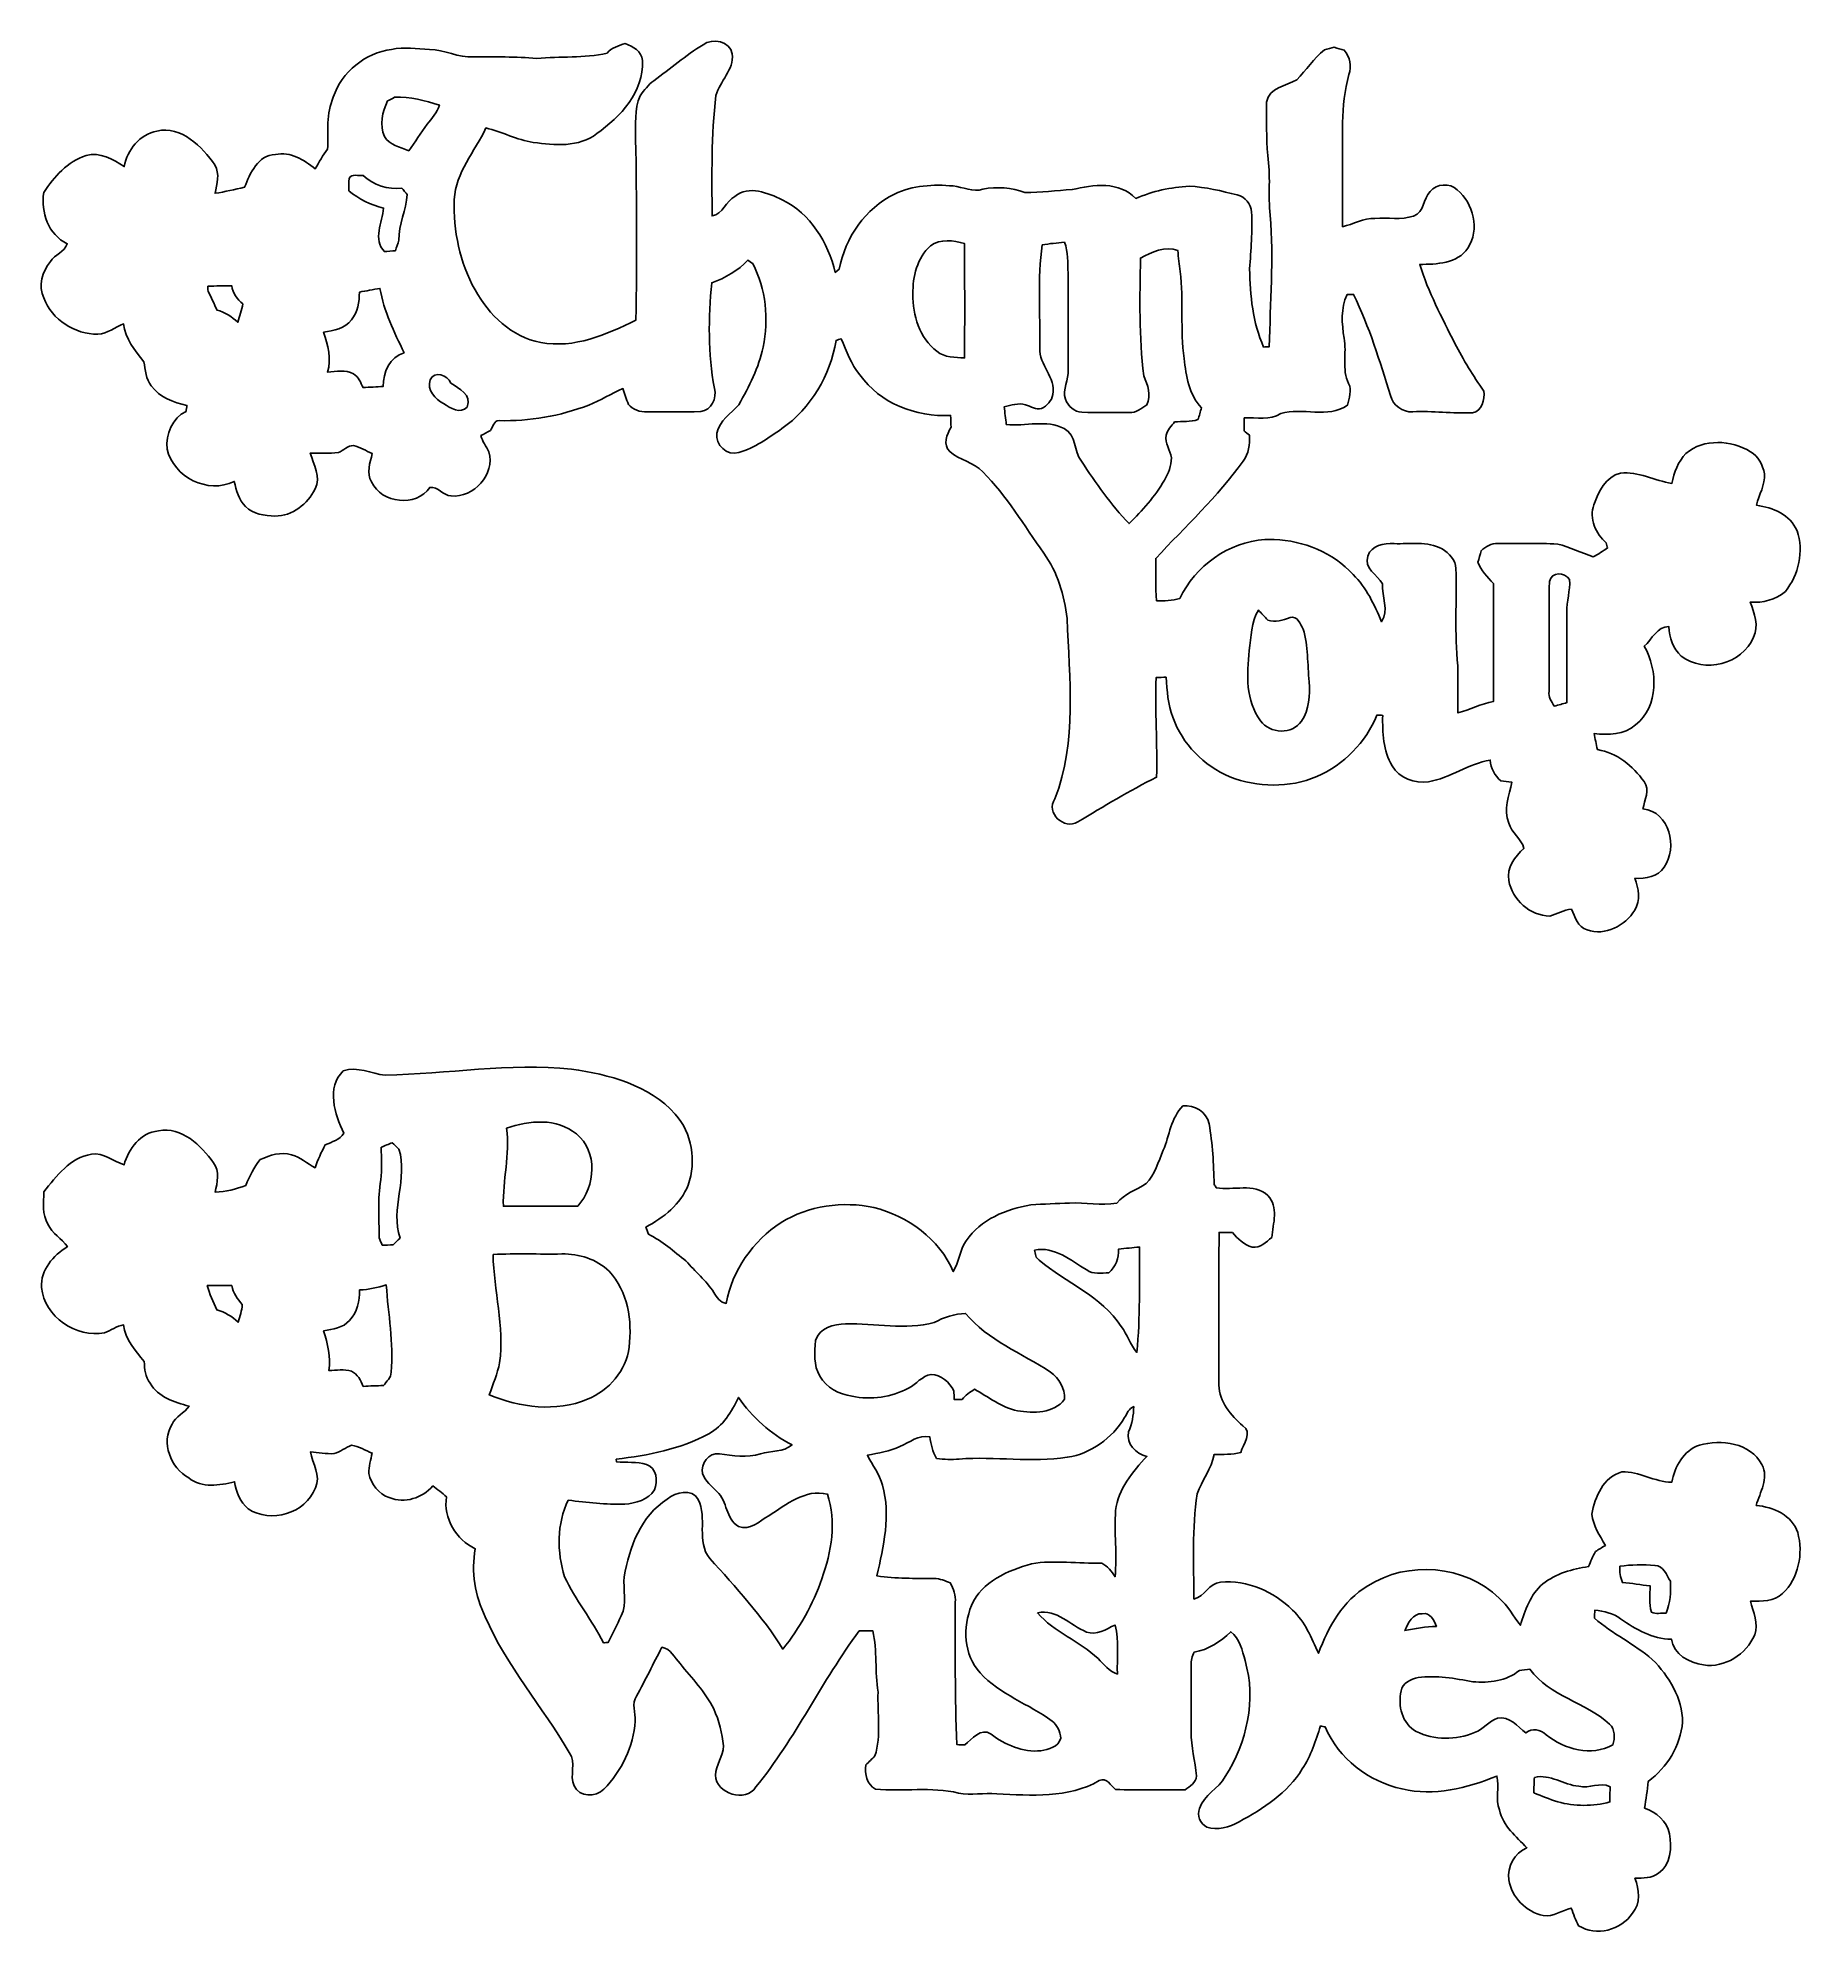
# Model space of a CAD drawing. Header units: centimetres. Extents: x -9.9 to 9.9, y -10.6 to 10.6.
import ezdxf

# ---------------------------------------------------------------- set-up
doc = ezdxf.new("R2010")
doc.units = ezdxf.units.CM
doc.header["$MEASUREMENT"] = 0
doc.layers.add('Camada 1', color=7, linetype='Continuous')

msp = doc.modelspace()

# ---------------------------------------------------------------- linework, layer by layer
at = {"layer": 'Camada 1', "color": 156}
for points, knots in [([(-2.44298, 10.55122), (-2.33432, 10.62637), (-2.14312, 10.5925), (-2.11561, 10.44751), (-2.11561, 10.44751), (-2.09549, 10.26936), (-2.25424, 10.14412), (-2.29904, 9.9829), (-2.29904, 9.9829), (-2.35196, 9.53698), (-2.3435, 9.08543), (-2.34138, 8.636), (-2.34138, 8.636), (-2.21896, 8.65328), (-2.18968, 8.80039), (-2.08562, 8.85401), (-2.08562, 8.85401), (-1.9297, 8.98277), (-1.71662, 8.89105), (-1.55821, 8.81556), (-1.55821, 8.81556), (-1.23859, 8.66316), (-1.04563, 8.3372), (-0.96307, 8.00347), (-0.96307, 8.00347), (-0.96307, 8.00347), (-0.92004, 8.03875), (-0.92004, 8.03875), (-0.92004, 8.03875), (-0.85054, 8.39045), (-0.62864, 8.72278), (-0.29915, 8.87835), (-0.29915, 8.87835), (-0.09666, 8.98066), (0.13652, 8.98877), (0.35806, 8.97043), (0.35806, 8.97043), (0.46813, 8.95772), (0.57714, 8.89846), (0.68862, 8.93303), (0.68862, 8.93303), (0.84632, 8.96972), (1.00929, 8.94855), (1.16063, 8.89599), (1.16063, 8.89599), (1.33631, 8.89494), (1.5127, 8.92245), (1.68875, 8.92951), (1.68875, 8.92951), (1.92263, 8.9863), (2.21862, 9.02545), (2.40064, 8.83038), (2.40064, 8.83038), (2.59009, 8.91222), (2.79259, 8.95702), (2.99861, 8.96725), (2.99861, 8.96725), (3.18135, 8.95949), (3.35915, 8.91433), (3.53554, 8.86988), (3.53554, 8.86988), (3.62303, 8.85013), (3.69252, 8.76864), (3.69675, 8.67868), (3.69675, 8.67868), (3.7084, 8.46631), (3.68935, 8.25429), (3.67454, 8.04262), (3.67454, 8.04262), (3.68017, 7.74593), (3.70945, 7.44149), (3.83187, 7.16738), (3.83187, 7.16738), (3.84774, 7.16845), (3.87914, 7.17055), (3.89466, 7.17196), (3.89466, 7.17196), (3.90455, 7.66197), (3.94723, 8.15233), (3.90313, 8.64234), (3.90313, 8.64234), (3.88267, 8.8653), (3.91125, 9.09108), (3.87772, 9.31298), (3.87772, 9.31298), (3.86326, 9.51052), (3.85903, 9.70985), (3.86362, 9.90776), (3.86362, 9.90776), (3.89325, 10.07356), (4.08164, 10.08909), (4.20263, 10.15858), (4.20263, 10.15858), (4.31058, 10.26477), (4.38996, 10.39847), (4.51131, 10.49231), (4.51131, 10.49231), (4.54837, 10.50219), (4.5854, 10.51207), (4.6228, 10.5223), (4.6228, 10.5223), (4.65949, 10.51101), (4.69652, 10.50008), (4.73428, 10.48948), (4.73428, 10.48948), (4.79812, 10.41329), (4.81824, 10.31063), (4.78649, 10.21608), (4.78649, 10.21608), (4.68841, 9.86508), (4.71769, 9.49854), (4.71346, 9.1387), (4.71346, 9.1387), (4.71416, 8.93056), (4.7117, 8.72207), (4.71523, 8.51393), (4.71523, 8.51393), (4.83693, 8.54216), (4.94946, 8.6106), (5.07787, 8.60813), (5.07787, 8.60813), (5.22111, 8.61907), (5.37138, 8.5859), (5.51039, 8.63423), (5.51039, 8.63423), (5.63138, 8.67445), (5.61552, 8.82896), (5.69453, 8.91011), (5.69453, 8.91011), (5.76791, 8.99548), (5.91502, 9.00782), (5.99722, 8.92844), (5.99722, 8.92844), (6.18101, 8.77675), (6.25122, 8.48042), (6.11857, 8.27511), (6.11857, 8.27511), (5.99934, 8.10224), (5.76826, 8.09271), (5.57883, 8.09307), (5.57883, 8.09307), (5.67265, 7.78369), (5.82894, 7.49828), (5.97076, 7.20901), (5.97076, 7.20901), (6.06953, 7.02556), (6.17431, 6.84459), (6.29637, 6.67561), (6.29637, 6.67561), (6.30765, 6.58213), (6.27944, 6.44701), (6.16761, 6.43325), (6.16761, 6.43325), (5.94535, 6.4216), (5.72311, 6.45442), (5.5005, 6.44313), (5.5005, 6.44313), (5.38692, 6.43395), (5.28002, 6.51581), (5.2511, 6.62445), (5.2511, 6.62445), (5.13291, 7.00829), (5.01438, 7.39422), (4.8387, 7.75652), (4.8387, 7.75652), (4.82035, 7.75616), (4.78367, 7.75511), (4.76496, 7.75475), (4.76496, 7.75475), (4.6937, 7.60201), (4.70534, 7.42914), (4.73287, 7.26756), (4.73287, 7.26756), (4.76355, 7.0993), (4.70358, 6.91832), (4.78296, 6.75957), (4.78296, 6.75957), (4.82458, 6.68197), (4.78508, 6.59623), (4.76956, 6.51722), (4.76956, 6.51722), (4.55117, 6.36023), (4.26473, 6.49993), (4.02449, 6.42301), (4.02449, 6.42301), (3.90136, 6.34505), (3.75179, 6.38281), (3.61526, 6.37538), (3.61526, 6.37538), (3.61385, 6.32636), (3.61314, 6.27768), (3.61314, 6.22864), (3.61314, 6.22864), (3.62795, 6.217), (3.65831, 6.19371), (3.67312, 6.18208), (3.67312, 6.18208), (3.67841, 6.08012), (3.66713, 5.97358), (3.60079, 5.89104), (3.60079, 5.89104), (3.31716, 5.4931), (2.95556, 5.15972), (2.62466, 4.80201), (2.62466, 4.80201), (2.62678, 4.64431), (2.61796, 4.48663), (2.63277, 4.32927), (2.63277, 4.32927), (2.71992, 4.32647), (2.80811, 4.32893), (2.89277, 4.35292), (2.89277, 4.35292), (3.06775, 4.71945), (3.43746, 4.98651), (3.84527, 5.01438), (3.84527, 5.01438), (3.87173, 5.01438), (3.92465, 5.01473), (3.95076, 5.01473), (3.95076, 5.01473), (4.28059, 4.99991), (4.60974, 4.86938), (4.83376, 4.62138), (4.83376, 4.62138), (4.98403, 4.47604), (5.07047, 4.28412), (5.15055, 4.09468), (5.15055, 4.09468), (5.23662, 4.22098), (5.15443, 4.37797), (5.16149, 4.51838), (5.16149, 4.51838), (5.10399, 4.62068), (4.94875, 4.69194), (4.99921, 4.82917), (4.99921, 4.82917), (5.03624, 4.95158), (5.18054, 4.97557), (5.29096, 4.96817), (5.29096, 4.96817), (5.47017, 4.9604), (5.66454, 4.99955), (5.8293, 4.90855), (5.8293, 4.90855), (5.90515, 4.86092), (5.98346, 4.78613), (5.98382, 4.68982), (5.98382, 4.68982), (5.99439, 4.32717), (5.96652, 3.96309), (6.00463, 3.6015), (6.00463, 3.6015), (6.00709, 3.42511), (6.0018, 3.24908), (6.00638, 3.07269), (6.00638, 3.07269), (6.13974, 3.11255), (6.26674, 3.17394), (6.40432, 3.2004), (6.40432, 3.2004), (6.40715, 3.64067), (6.40608, 4.08128), (6.40432, 4.52154), (6.40432, 4.52154), (6.33694, 4.59386), (6.26533, 4.66583), (6.2304, 4.76003), (6.2304, 4.76003), (6.24309, 4.80236), (6.25474, 4.84504), (6.26604, 4.88772), (6.26604, 4.88772), (6.31647, 4.93572), (6.37962, 4.97592), (6.45266, 4.96851), (6.45266, 4.96851), (6.67597, 4.96569), (6.89963, 4.97382), (7.12294, 4.96359), (7.12294, 4.96359), (7.25874, 4.92794), (7.38716, 4.86587), (7.52016, 4.81929), (7.52016, 4.81929), (7.57555, 4.84962), (7.62881, 4.88421), (7.68066, 4.92018), (7.68066, 4.92018), (7.67715, 4.9343), (7.67045, 4.96181), (7.66692, 4.97557), (7.66692, 4.97557), (7.54979, 5.07893), (7.47006, 5.24898), (7.52863, 5.40278), (7.52863, 5.40278), (7.57519, 5.54918), (7.66339, 5.71712), (7.8246, 5.75697), (7.8246, 5.75697), (8.02428, 5.78026), (8.20737, 5.67302), (8.40069, 5.64127), (8.40069, 5.64127), (8.42539, 5.76438), (8.4709, 5.88468), (8.55732, 5.97817), (8.55732, 5.97817), (8.76017, 6.14503), (9.06322, 6.1288), (9.27981, 5.99687), (9.27981, 5.99687), (9.37048, 5.94818), (9.41599, 5.84658), (9.43785, 5.75062), (9.43785, 5.75062), (9.44738, 5.62539), (9.374, 5.51638), (9.34826, 5.3975), (9.34826, 5.3975), (9.53169, 5.37138), (9.72502, 5.29449), (9.80157, 5.1114), (9.80157, 5.1114), (9.87989, 4.88385), (9.82169, 4.61822), (9.67069, 4.43194), (9.67069, 4.43194), (9.56098, 4.33846), (9.41987, 4.30213), (9.2777, 4.31375), (9.2777, 4.31375), (9.32144, 4.18958), (9.38001, 4.04812), (9.31367, 3.92007), (9.31367, 3.92007), (9.18739, 3.61526), (8.76545, 3.51084), (8.50547, 3.70874), (8.50547, 3.70874), (8.4134, 3.7927), (8.37177, 3.91688), (8.36858, 4.03895), (8.36858, 4.03895), (8.23701, 4.04106), (8.17633, 3.8989), (8.09237, 3.81881), (8.09237, 3.81881), (8.24371, 3.54965), (8.25712, 3.14713), (7.99429, 2.94075), (7.99429, 2.94075), (7.8687, 2.82609), (7.68843, 2.82575), (7.52968, 2.84232), (7.52968, 2.84232), (7.54133, 2.78236), (7.55473, 2.72274), (7.56708, 2.66242), (7.56708, 2.66242), (7.78581, 2.6289), (7.96571, 2.48143), (8.08955, 2.3047), (8.08955, 2.3047), (8.16363, 2.21226), (8.09237, 2.09937), (8.07754, 1.99918), (8.07754, 1.99918), (8.376, 1.96849), (8.46737, 1.56669), (8.31497, 1.34796), (8.31497, 1.34796), (8.24371, 1.24071), (8.10682, 1.21567), (7.98724, 1.22273), (7.98724, 1.22273), (8.0271, 1.10983), (8.0539, 0.97472), (7.98512, 0.86676), (7.98512, 0.86676), (7.87929, 0.69356), (7.65245, 0.57114), (7.45243, 0.64805), (7.45243, 0.64805), (7.34413, 0.67168), (7.31979, 0.79233), (7.27638, 0.877), (7.27638, 0.877), (7.1896, 0.87066), (7.11517, 0.82303), (7.03333, 0.8001), (7.03333, 0.8001), (6.81143, 0.80468), (6.61492, 0.98319), (6.57472, 1.19839), (6.57472, 1.19839), (6.55038, 1.34196), (6.64209, 1.4679), (6.74475, 1.55645), (6.74475, 1.55645), (6.71829, 1.66828), (6.60188, 1.72755), (6.57754, 1.8415), (6.57754, 1.8415), (6.50768, 1.99214), (6.586, 2.14877), (6.60822, 2.29975), (6.60822, 2.29975), (6.5666, 2.30433), (6.52568, 2.30857), (6.48475, 2.31245), (6.48475, 2.31245), (6.42055, 2.37596), (6.37363, 2.45321), (6.36869, 2.54528), (6.36869, 2.54528), (6.12493, 2.50895), (5.92137, 2.3435), (5.67831, 2.30363), (5.67831, 2.30363), (5.52555, 2.28177), (5.3474, 2.33927), (5.2712, 2.48143), (5.2712, 2.48143), (5.16536, 2.64865), (5.16149, 2.85467), (5.16395, 3.04587), (5.16395, 3.04587), (5.14772, 3.04694), (5.11562, 3.0487), (5.09939, 3.04977), (5.09939, 3.04977), (4.97733, 2.74389), (4.72792, 2.49273), (4.42665, 2.36078), (4.42665, 2.36078), (4.11833, 2.23097), (3.76273, 2.23801), (3.45263, 2.35795), (3.45263, 2.35795), (3.16301, 2.48355), (2.92064, 2.72486), (2.81515, 3.02506), (2.81515, 3.02506), (2.75872, 3.16723), (2.75096, 3.3221), (2.74038, 3.47274), (2.74038, 3.47274), (2.71215, 3.47203), (2.6557, 3.47027), (2.62748, 3.46957), (2.62748, 3.46957), (2.6162, 3.09774), (2.6423, 2.72591), (2.63418, 2.35444), (2.63418, 2.35444), (2.33079, 2.2038), (2.04152, 2.02742), (1.75153, 1.85349), (1.75153, 1.85349), (1.59737, 1.76142), (1.39064, 1.9565), (1.49365, 2.11208), (1.49365, 2.11208), (1.74941, 2.75483), (1.65522, 3.45827), (1.6323, 4.13103), (1.6323, 4.13103), (1.59948, 4.38925), (1.52822, 4.6503), (1.36983, 4.86163), (1.36983, 4.86163), (1.15005, 5.17031), (0.95708, 5.50192), (0.68862, 5.77215), (0.68862, 5.77215), (0.58702, 5.88115), (0.42827, 5.90161), (0.3182, 5.99756), (0.3182, 5.99756), (0.24058, 6.07413), (0.28575, 6.19159), (0.33372, 6.27133), (0.33372, 6.27133), (0.33197, 6.30414), (0.32878, 6.3701), (0.32737, 6.40291), (0.32737, 6.40291), (-0.05785, 6.37928), (-0.46177, 6.53837), (-0.68896, 6.85799), (-0.68896, 6.85799), (-0.78668, 6.97688), (-0.83609, 7.12364), (-0.89853, 7.26157), (-0.89853, 7.26157), (-0.91227, 7.25664), (-0.9398, 7.24641), (-0.95355, 7.2411), (-0.95355, 7.2411), (-1.01881, 6.84988), (-1.23437, 6.48545), (-1.55963, 6.2551), (-1.55963, 6.2551), (-1.71167, 6.15244), (-1.86302, 6.03673), (-2.04257, 5.9884), (-2.04257, 5.9884), (-2.1724, 5.94642), (-2.30964, 6.07236), (-2.28706, 6.2043), (-2.28706, 6.2043), (-2.25812, 6.34471), (-2.13042, 6.42301), (-2.04257, 6.52285), (-2.04257, 6.52285), (-1.92617, 6.72465), (-1.81926, 6.93666), (-1.76954, 7.16597), (-1.76954, 7.16597), (-1.70638, 7.47994), (-1.73743, 7.81578), (-1.8863, 8.10189), (-1.8863, 8.10189), (-1.90005, 8.11176), (-1.92758, 8.13152), (-1.94132, 8.14175), (-1.94132, 8.14175), (-2.05034, 8.02181), (-2.19357, 7.94103), (-2.34456, 7.8867), (-2.34456, 7.8867), (-2.38548, 7.49406), (-2.38724, 7.09471), (-2.31563, 6.70524), (-2.31563, 6.70524), (-2.28599, 6.59623), (-2.34738, 6.45936), (-2.46803, 6.4456), (-2.46803, 6.4456), (-2.66841, 6.4389), (-2.86948, 6.44666), (-3.06987, 6.44277), (-3.06987, 6.44277), (-3.14642, 6.43748), (-3.22757, 6.46677), (-3.27659, 6.52604), (-3.27659, 6.52604), (-3.30446, 6.58247), (-3.31893, 6.6442), (-3.33903, 6.70312), (-3.33903, 6.70312), (-3.46991, 6.6481), (-3.58916, 6.56907), (-3.7218, 6.51827), (-3.7218, 6.51827), (-4.04142, 6.39585), (-4.38467, 6.33623), (-4.72651, 6.34434), (-4.72651, 6.34434), (-4.78508, 6.34965), (-4.79212, 6.26991), (-4.82353, 6.235), (-4.82353, 6.235), (-4.85846, 6.21524), (-4.89374, 6.19583), (-4.92901, 6.17643), (-4.92901, 6.17643), (-4.91384, 6.10941), (-4.87009, 6.05542), (-4.8387, 5.99581), (-4.8387, 5.99581), (-4.76815, 5.74392), (-5.00839, 5.47687), (-5.26379, 5.50121), (-5.26379, 5.50121), (-5.35374, 5.50791), (-5.40702, 5.60846), (-5.50087, 5.59752), (-5.50087, 5.59752), (-5.65221, 5.37386), (-6.04166, 5.41548), (-6.1528, 5.6582), (-6.1528, 5.6582), (-6.21417, 5.75768), (-6.17044, 5.8734), (-6.14539, 5.97641), (-6.14539, 5.97641), (-6.21454, 6.00745), (-6.2812, 6.0459), (-6.35458, 6.06602), (-6.35458, 6.06602), (-6.41984, 6.06602), (-6.46677, 6.01098), (-6.52356, 5.98664), (-6.52356, 5.98664), (-6.62869, 5.9757), (-6.73452, 5.98346), (-6.83965, 5.98099), (-6.83965, 5.98099), (-6.80013, 5.85257), (-6.71865, 5.71429), (-6.78427, 5.58024), (-6.78427, 5.58024), (-6.86859, 5.41197), (-7.03896, 5.27473), (-7.23406, 5.27614), (-7.23406, 5.27614), (-7.34942, 5.27897), (-7.47783, 5.29872), (-7.5632, 5.38373), (-7.5632, 5.38373), (-7.63798, 5.45816), (-7.66726, 5.56365), (-7.6902, 5.66349), (-7.6902, 5.66349), (-7.989, 5.5199), (-8.36436, 5.70934), (-8.44197, 6.02684), (-8.44197, 6.02684), (-8.45466, 6.18949), (-8.38411, 6.37716), (-8.22854, 6.44701), (-8.22854, 6.44701), (-8.22642, 6.46394), (-8.22219, 6.4971), (-8.22007, 6.51403), (-8.22007, 6.51403), (-8.36894, 6.54861), (-8.52487, 6.60435), (-8.618, 6.73276), (-8.618, 6.73276), (-8.68045, 6.80931), (-8.68397, 6.91161), (-8.70231, 7.00405), (-8.70231, 7.00405), (-8.79862, 7.13176), (-8.91257, 7.26015), (-8.92775, 7.42738), (-8.92775, 7.42738), (-9.02582, 7.39281), (-9.10766, 7.3166), (-9.21631, 7.31237), (-9.21631, 7.31237), (-9.47455, 7.30849), (-9.72961, 7.47394), (-9.82274, 7.71701), (-9.82274, 7.71701), (-9.88659, 7.85247), (-9.8365, 8.01263), (-9.74795, 8.12482), (-9.74795, 8.12482), (-9.6968, 8.20314), (-9.59026, 8.23066), (-9.55957, 8.32414), (-9.55957, 8.32414), (-9.77194, 8.42715), (-9.85555, 8.67586), (-9.82274, 8.89846), (-9.82274, 8.89846), (-9.70456, 9.07273), (-9.55534, 9.24454), (-9.34861, 9.31086), (-9.34861, 9.31086), (-9.18986, 9.35319), (-9.0498, 9.26711), (-8.92069, 9.18809), (-8.92069, 9.18809), (-8.88646, 9.37648), (-8.74818, 9.54687), (-8.55556, 9.58461), (-8.55556, 9.58461), (-8.2804, 9.64741), (-8.04897, 9.4114), (-7.90715, 9.20502), (-7.90715, 9.20502), (-7.85035, 9.1073), (-7.8807, 8.99195), (-7.90398, 8.88894), (-7.90398, 8.88894), (-7.79285, 8.90446), (-7.68419, 8.93374), (-7.57378, 8.95526), (-7.57378, 8.95526), (-7.5124, 9.11189), (-7.42597, 9.3158), (-7.22948, 9.32285), (-7.22948, 9.32285), (-7.06049, 9.35884), (-6.90986, 9.26147), (-6.7832, 9.16269), (-6.7832, 9.16269), (-6.7391, 9.23678), (-6.70031, 9.31439), (-6.64457, 9.38071), (-6.64457, 9.38071), (-6.64033, 9.5765), (-6.66114, 9.7797), (-6.58142, 9.96526), (-6.58142, 9.96526), (-6.48441, 10.24643), (-6.22477, 10.46127), (-5.92878, 10.4983), (-5.92878, 10.4983), (-5.78872, 10.53041), (-5.6462, 10.50466), (-5.50474, 10.49867), (-5.50474, 10.49867), (-5.33646, 10.49231), (-5.18089, 10.40588), (-5.01085, 10.41364), (-5.01085, 10.41364), (-4.77448, 10.41505), (-4.53813, 10.41964), (-4.30283, 10.396), (-4.30283, 10.396), (-4.04142, 10.42458), (-3.77542, 10.39706), (-3.5172, 10.45668), (-3.5172, 10.45668), (-3.46499, 10.51772), (-3.38842, 10.54135), (-3.3147, 10.56428), (-3.3147, 10.56428), (-3.22967, 10.53112), (-3.12454, 10.4782), (-3.12208, 10.37272), (-3.12208, 10.37272), (-3.10479, 10.02276), (-3.3669, 9.74583), (-3.63185, 9.55569), (-3.63185, 9.55569), (-3.83399, 9.40223), (-4.10527, 9.42233), (-4.34233, 9.45761), (-4.34233, 9.45761), (-4.52649, 9.48513), (-4.69229, 9.5765), (-4.87221, 9.61954), (-4.87221, 9.61954), (-4.99638, 9.35601), (-5.21158, 9.12247), (-5.22746, 8.81873), (-5.22746, 8.81873), (-5.2398, 8.46983), (-5.16502, 8.11318), (-4.99426, 7.80696), (-4.99426, 7.80696), (-4.8387, 7.52722), (-4.58505, 7.2785), (-4.26013, 7.21959), (-4.26013, 7.21959), (-3.88584, 7.14728), (-3.52178, 7.30815), (-3.19405, 7.47006), (-3.19405, 7.47006), (-3.18135, 8.14387), (-3.18523, 8.81803), (-3.19722, 9.49219), (-3.19722, 9.49219), (-3.1951, 9.65552), (-3.21451, 9.82627), (-3.14783, 9.98078), (-3.14783, 9.98078), (-3.09986, 10.03935), (-3.05893, 10.10531), (-2.99402, 10.14764), (-2.99402, 10.14764), (-2.80916, 10.27994), (-2.63735, 10.43199), (-2.44298, 10.55122)], [0, 0, 0, 0, 0.00515464, 0.00515464, 0.00515464, 0.00515464, 0.01030928, 0.01030928, 0.01030928, 0.01030928, 0.01546392, 0.01546392, 0.01546392, 0.01546392, 0.02061856, 0.02061856, 0.02061856, 0.02061856, 0.0257732, 0.0257732, 0.0257732, 0.0257732, 0.03092784, 0.03092784, 0.03092784, 0.03092784, 0.03608247, 0.03608247, 0.03608247, 0.03608247, 0.04123711, 0.04123711, 0.04123711, 0.04123711, 0.04639175, 0.04639175, 0.04639175, 0.04639175, 0.05154639, 0.05154639, 0.05154639, 0.05154639, 0.05670103, 0.05670103, 0.05670103, 0.05670103, 0.06185567, 0.06185567, 0.06185567, 0.06185567, 0.06701031, 0.06701031, 0.06701031, 0.06701031, 0.07216495, 0.07216495, 0.07216495, 0.07216495, 0.07731959, 0.07731959, 0.07731959, 0.07731959, 0.08247423, 0.08247423, 0.08247423, 0.08247423, 0.08762887, 0.08762887, 0.08762887, 0.08762887, 0.09278351, 0.09278351, 0.09278351, 0.09278351, 0.09793814, 0.09793814, 0.09793814, 0.09793814, 0.10309278, 0.10309278, 0.10309278, 0.10309278, 0.10824742, 0.10824742, 0.10824742, 0.10824742, 0.11340206, 0.11340206, 0.11340206, 0.11340206, 0.1185567, 0.1185567, 0.1185567, 0.1185567, 0.12371134, 0.12371134, 0.12371134, 0.12371134, 0.12886598, 0.12886598, 0.12886598, 0.12886598, 0.13402062, 0.13402062, 0.13402062, 0.13402062, 0.13917526, 0.13917526, 0.13917526, 0.13917526, 0.1443299, 0.1443299, 0.1443299, 0.1443299, 0.14948454, 0.14948454, 0.14948454, 0.14948454, 0.15463918, 0.15463918, 0.15463918, 0.15463918, 0.15979381, 0.15979381, 0.15979381, 0.15979381, 0.16494845, 0.16494845, 0.16494845, 0.16494845, 0.17010309, 0.17010309, 0.17010309, 0.17010309, 0.17525773, 0.17525773, 0.17525773, 0.17525773, 0.18041237, 0.18041237, 0.18041237, 0.18041237, 0.18556701, 0.18556701, 0.18556701, 0.18556701, 0.19072165, 0.19072165, 0.19072165, 0.19072165, 0.19587629, 0.19587629, 0.19587629, 0.19587629, 0.20103093, 0.20103093, 0.20103093, 0.20103093, 0.20618557, 0.20618557, 0.20618557, 0.20618557, 0.21134021, 0.21134021, 0.21134021, 0.21134021, 0.21649485, 0.21649485, 0.21649485, 0.21649485, 0.22164948, 0.22164948, 0.22164948, 0.22164948, 0.22680412, 0.22680412, 0.22680412, 0.22680412, 0.23195876, 0.23195876, 0.23195876, 0.23195876, 0.2371134, 0.2371134, 0.2371134, 0.2371134, 0.24226804, 0.24226804, 0.24226804, 0.24226804, 0.24742268, 0.24742268, 0.24742268, 0.24742268, 0.25257732, 0.25257732, 0.25257732, 0.25257732, 0.25773196, 0.25773196, 0.25773196, 0.25773196, 0.2628866, 0.2628866, 0.2628866, 0.2628866, 0.26804124, 0.26804124, 0.26804124, 0.26804124, 0.27319588, 0.27319588, 0.27319588, 0.27319588, 0.27835052, 0.27835052, 0.27835052, 0.27835052, 0.28350515, 0.28350515, 0.28350515, 0.28350515, 0.28865979, 0.28865979, 0.28865979, 0.28865979, 0.29381443, 0.29381443, 0.29381443, 0.29381443, 0.29896907, 0.29896907, 0.29896907, 0.29896907, 0.30412371, 0.30412371, 0.30412371, 0.30412371, 0.30927835, 0.30927835, 0.30927835, 0.30927835, 0.31443299, 0.31443299, 0.31443299, 0.31443299, 0.31958763, 0.31958763, 0.31958763, 0.31958763, 0.32474227, 0.32474227, 0.32474227, 0.32474227, 0.32989691, 0.32989691, 0.32989691, 0.32989691, 0.33505155, 0.33505155, 0.33505155, 0.33505155, 0.34020619, 0.34020619, 0.34020619, 0.34020619, 0.34536082, 0.34536082, 0.34536082, 0.34536082, 0.35051546, 0.35051546, 0.35051546, 0.35051546, 0.3556701, 0.3556701, 0.3556701, 0.3556701, 0.36082474, 0.36082474, 0.36082474, 0.36082474, 0.36597938, 0.36597938, 0.36597938, 0.36597938, 0.37113402, 0.37113402, 0.37113402, 0.37113402, 0.37628866, 0.37628866, 0.37628866, 0.37628866, 0.3814433, 0.3814433, 0.3814433, 0.3814433, 0.38659794, 0.38659794, 0.38659794, 0.38659794, 0.39175258, 0.39175258, 0.39175258, 0.39175258, 0.39690722, 0.39690722, 0.39690722, 0.39690722, 0.40206186, 0.40206186, 0.40206186, 0.40206186, 0.40721649, 0.40721649, 0.40721649, 0.40721649, 0.41237113, 0.41237113, 0.41237113, 0.41237113, 0.41752577, 0.41752577, 0.41752577, 0.41752577, 0.42268041, 0.42268041, 0.42268041, 0.42268041, 0.42783505, 0.42783505, 0.42783505, 0.42783505, 0.43298969, 0.43298969, 0.43298969, 0.43298969, 0.43814433, 0.43814433, 0.43814433, 0.43814433, 0.44329897, 0.44329897, 0.44329897, 0.44329897, 0.44845361, 0.44845361, 0.44845361, 0.44845361, 0.45360825, 0.45360825, 0.45360825, 0.45360825, 0.45876289, 0.45876289, 0.45876289, 0.45876289, 0.46391753, 0.46391753, 0.46391753, 0.46391753, 0.46907216, 0.46907216, 0.46907216, 0.46907216, 0.4742268, 0.4742268, 0.4742268, 0.4742268, 0.47938144, 0.47938144, 0.47938144, 0.47938144, 0.48453608, 0.48453608, 0.48453608, 0.48453608, 0.48969072, 0.48969072, 0.48969072, 0.48969072, 0.49484536, 0.49484536, 0.49484536, 0.49484536, 0.5, 0.5, 0.5, 0.5, 0.50515464, 0.50515464, 0.50515464, 0.50515464, 0.51030928, 0.51030928, 0.51030928, 0.51030928, 0.51546392, 0.51546392, 0.51546392, 0.51546392, 0.52061856, 0.52061856, 0.52061856, 0.52061856, 0.5257732, 0.5257732, 0.5257732, 0.5257732, 0.53092784, 0.53092784, 0.53092784, 0.53092784, 0.53608247, 0.53608247, 0.53608247, 0.53608247, 0.54123711, 0.54123711, 0.54123711, 0.54123711, 0.54639175, 0.54639175, 0.54639175, 0.54639175, 0.55154639, 0.55154639, 0.55154639, 0.55154639, 0.55670103, 0.55670103, 0.55670103, 0.55670103, 0.56185567, 0.56185567, 0.56185567, 0.56185567, 0.56701031, 0.56701031, 0.56701031, 0.56701031, 0.57216495, 0.57216495, 0.57216495, 0.57216495, 0.57731959, 0.57731959, 0.57731959, 0.57731959, 0.58247423, 0.58247423, 0.58247423, 0.58247423, 0.58762887, 0.58762887, 0.58762887, 0.58762887, 0.59278351, 0.59278351, 0.59278351, 0.59278351, 0.59793814, 0.59793814, 0.59793814, 0.59793814, 0.60309278, 0.60309278, 0.60309278, 0.60309278, 0.60824742, 0.60824742, 0.60824742, 0.60824742, 0.61340206, 0.61340206, 0.61340206, 0.61340206, 0.6185567, 0.6185567, 0.6185567, 0.6185567, 0.62371134, 0.62371134, 0.62371134, 0.62371134, 0.62886598, 0.62886598, 0.62886598, 0.62886598, 0.63402062, 0.63402062, 0.63402062, 0.63402062, 0.63917526, 0.63917526, 0.63917526, 0.63917526, 0.6443299, 0.6443299, 0.6443299, 0.6443299, 0.64948454, 0.64948454, 0.64948454, 0.64948454, 0.65463918, 0.65463918, 0.65463918, 0.65463918, 0.65979381, 0.65979381, 0.65979381, 0.65979381, 0.66494845, 0.66494845, 0.66494845, 0.66494845, 0.67010309, 0.67010309, 0.67010309, 0.67010309, 0.67525773, 0.67525773, 0.67525773, 0.67525773, 0.68041237, 0.68041237, 0.68041237, 0.68041237, 0.68556701, 0.68556701, 0.68556701, 0.68556701, 0.69072165, 0.69072165, 0.69072165, 0.69072165, 0.69587629, 0.69587629, 0.69587629, 0.69587629, 0.70103093, 0.70103093, 0.70103093, 0.70103093, 0.70618557, 0.70618557, 0.70618557, 0.70618557, 0.71134021, 0.71134021, 0.71134021, 0.71134021, 0.71649485, 0.71649485, 0.71649485, 0.71649485, 0.72164948, 0.72164948, 0.72164948, 0.72164948, 0.72680412, 0.72680412, 0.72680412, 0.72680412, 0.73195876, 0.73195876, 0.73195876, 0.73195876, 0.7371134, 0.7371134, 0.7371134, 0.7371134, 0.74226804, 0.74226804, 0.74226804, 0.74226804, 0.74742268, 0.74742268, 0.74742268, 0.74742268, 0.75257732, 0.75257732, 0.75257732, 0.75257732, 0.75773196, 0.75773196, 0.75773196, 0.75773196, 0.7628866, 0.7628866, 0.7628866, 0.7628866, 0.76804124, 0.76804124, 0.76804124, 0.76804124, 0.77319588, 0.77319588, 0.77319588, 0.77319588, 0.77835052, 0.77835052, 0.77835052, 0.77835052, 0.78350515, 0.78350515, 0.78350515, 0.78350515, 0.78865979, 0.78865979, 0.78865979, 0.78865979, 0.79381443, 0.79381443, 0.79381443, 0.79381443, 0.79896907, 0.79896907, 0.79896907, 0.79896907, 0.80412371, 0.80412371, 0.80412371, 0.80412371, 0.80927835, 0.80927835, 0.80927835, 0.80927835, 0.81443299, 0.81443299, 0.81443299, 0.81443299, 0.81958763, 0.81958763, 0.81958763, 0.81958763, 0.82474227, 0.82474227, 0.82474227, 0.82474227, 0.82989691, 0.82989691, 0.82989691, 0.82989691, 0.83505155, 0.83505155, 0.83505155, 0.83505155, 0.84020619, 0.84020619, 0.84020619, 0.84020619, 0.84536082, 0.84536082, 0.84536082, 0.84536082, 0.85051546, 0.85051546, 0.85051546, 0.85051546, 0.8556701, 0.8556701, 0.8556701, 0.8556701, 0.86082474, 0.86082474, 0.86082474, 0.86082474, 0.86597938, 0.86597938, 0.86597938, 0.86597938, 0.87113402, 0.87113402, 0.87113402, 0.87113402, 0.87628866, 0.87628866, 0.87628866, 0.87628866, 0.8814433, 0.8814433, 0.8814433, 0.8814433, 0.88659794, 0.88659794, 0.88659794, 0.88659794, 0.89175258, 0.89175258, 0.89175258, 0.89175258, 0.89690722, 0.89690722, 0.89690722, 0.89690722, 0.90206186, 0.90206186, 0.90206186, 0.90206186, 0.90721649, 0.90721649, 0.90721649, 0.90721649, 0.91237113, 0.91237113, 0.91237113, 0.91237113, 0.91752577, 0.91752577, 0.91752577, 0.91752577, 0.92268041, 0.92268041, 0.92268041, 0.92268041, 0.92783505, 0.92783505, 0.92783505, 0.92783505, 0.93298969, 0.93298969, 0.93298969, 0.93298969, 0.93814433, 0.93814433, 0.93814433, 0.93814433, 0.94329897, 0.94329897, 0.94329897, 0.94329897, 0.94845361, 0.94845361, 0.94845361, 0.94845361, 0.95360825, 0.95360825, 0.95360825, 0.95360825, 0.95876289, 0.95876289, 0.95876289, 0.95876289, 0.96391753, 0.96391753, 0.96391753, 0.96391753, 0.96907216, 0.96907216, 0.96907216, 0.96907216, 0.9742268, 0.9742268, 0.9742268, 0.9742268, 0.97938144, 0.97938144, 0.97938144, 0.97938144, 0.98453608, 0.98453608, 0.98453608, 0.98453608, 0.98969072, 0.98969072, 0.98969072, 0.98969072, 1, 1, 1, 1]), ([(-5.97393, 9.92187), (-5.97393, 9.92187), (-5.97393, 9.92187), (-5.97393, 9.92187), (-5.97393, 9.92187), (-6.03284, 9.80122), (-6.06495, 9.65129), (-6.00886, 9.52358), (-6.00886, 9.52358), (-5.95417, 9.42445), (-5.83211, 9.40752), (-5.73758, 9.36448), (-5.73758, 9.36448), (-5.66208, 9.45868), (-5.60492, 9.56522), (-5.53049, 9.66045), (-5.53049, 9.66045), (-5.4797, 9.72855), (-5.41619, 9.79099), (-5.39291, 9.87565), (-5.39291, 9.87565), (-5.55625, 9.92152), (-5.7224, 9.97549), (-5.89455, 9.96279), (-5.89455, 9.96279), (-5.91467, 9.95257), (-5.95417, 9.9321), (-5.97393, 9.92187)], [0, 0, 0, 0, 0.125, 0.125, 0.125, 0.125, 0.25, 0.25, 0.25, 0.25, 0.375, 0.375, 0.375, 0.375, 0.5, 0.5, 0.5, 0.5, 0.625, 0.625, 0.625, 0.625, 0.75, 0.75, 0.75, 0.75, 1, 1, 1, 1]), ([(-6.40467, 9.05474), (-6.40467, 9.05474), (-6.40467, 9.05474), (-6.40467, 9.05474), (-6.40467, 9.05474), (-6.40961, 9.00888), (-6.4082, 8.96267), (-6.4082, 8.91681), (-6.4082, 8.91681), (-6.29425, 8.82261), (-6.16232, 8.75629), (-6.01839, 8.72243), (-6.01839, 8.72243), (-6.03074, 8.56368), (-6.14221, 8.37106), (-6.00816, 8.23559), (-6.00816, 8.23559), (-5.97746, 8.23806), (-5.91609, 8.243), (-5.88539, 8.24547), (-5.88539, 8.24547), (-5.87269, 8.28498), (-5.85964, 8.32414), (-5.84588, 8.3633), (-5.84588, 8.3633), (-5.85399, 8.54075), (-5.76192, 8.7002), (-5.75344, 8.87448), (-5.75344, 8.87448), (-5.76826, 8.89212), (-5.79825, 8.92775), (-5.81342, 8.94538), (-5.81342, 8.94538), (-5.97041, 8.93091), (-6.13056, 8.97643), (-6.24557, 9.08685), (-6.24557, 9.08685), (-6.29708, 9.07944), (-6.37611, 9.11401), (-6.40467, 9.05474)], [0, 0, 0, 0, 0.09090909, 0.09090909, 0.09090909, 0.09090909, 0.18181818, 0.18181818, 0.18181818, 0.18181818, 0.27272727, 0.27272727, 0.27272727, 0.27272727, 0.36363636, 0.36363636, 0.36363636, 0.36363636, 0.45454545, 0.45454545, 0.45454545, 0.45454545, 0.54545455, 0.54545455, 0.54545455, 0.54545455, 0.63636364, 0.63636364, 0.63636364, 0.63636364, 0.72727273, 0.72727273, 0.72727273, 0.72727273, 0.81818182, 0.81818182, 0.81818182, 0.81818182, 1, 1, 1, 1]), ([(0.10266, 8.30192), (0.10266, 8.30192), (0.10266, 8.30192), (0.10266, 8.30192), (0.10266, 8.30192), (-0.04585, 8.16645), (-0.09842, 7.95478), (-0.09313, 7.76004), (-0.09313, 7.76004), (-0.09771, 7.52439), (-0.01975, 7.26792), (0.17426, 7.12082), (0.17426, 7.12082), (0.26034, 7.04956), (0.37853, 7.05202), (0.48436, 7.04673), (0.48436, 7.04673), (0.48612, 7.47289), (0.48577, 7.89905), (0.48401, 8.32555), (0.48401, 8.32555), (0.36125, 8.36189), (0.21237, 8.38164), (0.10266, 8.30192)], [0, 0, 0, 0, 0.14285714, 0.14285714, 0.14285714, 0.14285714, 0.28571429, 0.28571429, 0.28571429, 0.28571429, 0.42857143, 0.42857143, 0.42857143, 0.42857143, 0.57142857, 0.57142857, 0.57142857, 0.57142857, 0.71428571, 0.71428571, 0.71428571, 0.71428571, 1, 1, 1, 1]), ([(1.3529, 8.31285), (1.3529, 8.31285), (1.3529, 8.31285), (1.3529, 8.31285), (1.3529, 8.31285), (1.29962, 7.9308), (1.33032, 7.54238), (1.32785, 7.15785), (1.32785, 7.15785), (1.31304, 6.96489), (1.51129, 6.82978), (1.47109, 6.63575), (1.47109, 6.63575), (1.46297, 6.56519), (1.4037, 6.51333), (1.34691, 6.47841), (1.34691, 6.47841), (1.28305, 6.46182), (1.22485, 6.50699), (1.16451, 6.52003), (1.16451, 6.52003), (1.08654, 6.55002), (1.00507, 6.51262), (0.92779, 6.49958), (0.92779, 6.49958), (0.9352, 6.43361), (0.94333, 6.36763), (0.95108, 6.30166), (0.95108, 6.30166), (1.16557, 6.27768), (1.40053, 6.36093), (1.59948, 6.25474), (1.59948, 6.25474), (1.73777, 6.18277), (1.70814, 6.00251), (1.79139, 5.89031), (1.79139, 5.89031), (1.95438, 5.6469), (2.1216, 5.40315), (2.32516, 5.19148), (2.32516, 5.19148), (2.47402, 5.33822), (2.61584, 5.49556), (2.72062, 5.67725), (2.72062, 5.67725), (2.76401, 5.75415), (2.80282, 5.83847), (2.79858, 5.92842), (2.79858, 5.92842), (2.78835, 6.0152), (2.72379, 6.09106), (2.74038, 6.18136), (2.74038, 6.18136), (2.75307, 6.24063), (2.8, 6.28368), (2.83527, 6.33024), (2.83527, 6.33024), (2.92206, 6.33906), (3.01237, 6.32882), (3.09633, 6.35528), (3.09633, 6.35528), (3.11114, 6.39938), (3.1242, 6.44348), (3.13548, 6.48828), (3.13548, 6.48828), (2.99437, 6.63645), (2.96333, 6.84459), (2.94252, 7.03932), (2.94252, 7.03932), (2.89382, 7.36177), (2.9397, 7.68984), (2.89772, 8.01263), (2.89772, 8.01263), (2.8843, 8.09025), (2.87655, 8.16892), (2.87301, 8.24723), (2.87301, 8.24723), (2.72837, 8.30403), (2.58022, 8.22783), (2.45285, 8.16327), (2.45285, 8.16327), (2.44651, 7.72407), (2.43416, 7.28203), (2.4899, 6.8453), (2.4899, 6.8453), (2.5333, 6.74122), (2.57703, 6.62975), (2.52411, 6.51932), (2.52411, 6.51932), (2.46345, 6.48263), (2.40558, 6.4283), (2.32938, 6.43643), (2.32938, 6.43643), (2.15194, 6.43643), (1.97414, 6.43325), (1.79704, 6.43819), (1.79704, 6.43819), (1.71167, 6.43784), (1.64324, 6.5084), (1.6129, 6.58283), (1.6129, 6.58283), (1.57797, 6.695), (1.6524, 6.80084), (1.64465, 6.91303), (1.64465, 6.91303), (1.64287, 7.27357), (1.64641, 7.6341), (1.64253, 7.99465), (1.64253, 7.99465), (1.63617, 8.11035), (1.64853, 8.23136), (1.60126, 8.34072), (1.60126, 8.34072), (1.51799, 8.33331), (1.43544, 8.32414), (1.3529, 8.31285)], [0, 0, 0, 0, 0.03333333, 0.03333333, 0.03333333, 0.03333333, 0.06666667, 0.06666667, 0.06666667, 0.06666667, 0.1, 0.1, 0.1, 0.1, 0.13333333, 0.13333333, 0.13333333, 0.13333333, 0.16666667, 0.16666667, 0.16666667, 0.16666667, 0.2, 0.2, 0.2, 0.2, 0.23333333, 0.23333333, 0.23333333, 0.23333333, 0.26666667, 0.26666667, 0.26666667, 0.26666667, 0.3, 0.3, 0.3, 0.3, 0.33333333, 0.33333333, 0.33333333, 0.33333333, 0.36666667, 0.36666667, 0.36666667, 0.36666667, 0.4, 0.4, 0.4, 0.4, 0.43333333, 0.43333333, 0.43333333, 0.43333333, 0.46666667, 0.46666667, 0.46666667, 0.46666667, 0.5, 0.5, 0.5, 0.5, 0.53333333, 0.53333333, 0.53333333, 0.53333333, 0.56666667, 0.56666667, 0.56666667, 0.56666667, 0.6, 0.6, 0.6, 0.6, 0.63333333, 0.63333333, 0.63333333, 0.63333333, 0.66666667, 0.66666667, 0.66666667, 0.66666667, 0.7, 0.7, 0.7, 0.7, 0.73333333, 0.73333333, 0.73333333, 0.73333333, 0.76666667, 0.76666667, 0.76666667, 0.76666667, 0.8, 0.8, 0.8, 0.8, 0.83333333, 0.83333333, 0.83333333, 0.83333333, 0.86666667, 0.86666667, 0.86666667, 0.86666667, 0.9, 0.9, 0.9, 0.9, 0.93333333, 0.93333333, 0.93333333, 0.93333333, 1, 1, 1, 1]), ([(-7.98723, 7.84754), (-7.98723, 7.84754), (-7.98723, 7.84754), (-7.98723, 7.84754), (-7.98723, 7.84754), (-7.98617, 7.83412), (-7.98371, 7.80767), (-7.98265, 7.79426), (-7.98265, 7.79426), (-7.94702, 7.72407), (-7.91492, 7.65245), (-7.88246, 7.58048), (-7.88246, 7.58048), (-7.79215, 7.56038), (-7.71771, 7.505), (-7.64821, 7.44607), (-7.64821, 7.44607), (-7.62881, 7.51416), (-7.60906, 7.58189), (-7.59249, 7.65033), (-7.59249, 7.65033), (-7.65493, 7.7029), (-7.70573, 7.76993), (-7.71771, 7.85318), (-7.71771, 7.85318), (-7.80767, 7.85354), (-7.89763, 7.85176), (-7.98723, 7.84754)], [0, 0, 0, 0, 0.125, 0.125, 0.125, 0.125, 0.25, 0.25, 0.25, 0.25, 0.375, 0.375, 0.375, 0.375, 0.5, 0.5, 0.5, 0.5, 0.625, 0.625, 0.625, 0.625, 0.75, 0.75, 0.75, 0.75, 1, 1, 1, 1]), ([(-6.28896, 7.78262), (-6.28896, 7.78262), (-6.28896, 7.78262), (-6.28896, 7.78262), (-6.28896, 7.78262), (-6.29143, 7.67396), (-6.30378, 7.55931), (-6.37857, 7.47394), (-6.37857, 7.47394), (-6.44947, 7.37376), (-6.57718, 7.35188), (-6.68972, 7.33424), (-6.68972, 7.33424), (-6.6435, 7.18996), (-6.59906, 7.03615), (-6.64669, 6.88586), (-6.64669, 6.88586), (-6.55072, 6.89292), (-6.44313, 6.9208), (-6.35528, 6.86647), (-6.35528, 6.86647), (-6.29813, 6.83436), (-6.2745, 6.7705), (-6.24733, 6.71405), (-6.24733, 6.71405), (-6.1722, 6.71829), (-6.09669, 6.72287), (-6.02121, 6.72711), (-6.02121, 6.72711), (-6.02368, 6.88691), (-5.951, 7.05379), (-5.78838, 7.10459), (-5.78838, 7.10459), (-5.90196, 7.3346), (-6.0138, 7.5692), (-6.0593, 7.82389), (-6.0593, 7.82389), (-6.13621, 7.81049), (-6.21242, 7.79638), (-6.28896, 7.78262)], [0, 0, 0, 0, 0.09090909, 0.09090909, 0.09090909, 0.09090909, 0.18181818, 0.18181818, 0.18181818, 0.18181818, 0.27272727, 0.27272727, 0.27272727, 0.27272727, 0.36363636, 0.36363636, 0.36363636, 0.36363636, 0.45454545, 0.45454545, 0.45454545, 0.45454545, 0.54545455, 0.54545455, 0.54545455, 0.54545455, 0.63636364, 0.63636364, 0.63636364, 0.63636364, 0.72727273, 0.72727273, 0.72727273, 0.72727273, 0.81818182, 0.81818182, 0.81818182, 0.81818182, 1, 1, 1, 1]), ([(-5.49627, 6.8012), (-5.49627, 6.8012), (-5.49627, 6.8012), (-5.49627, 6.8012), (-5.49627, 6.8012), (-5.53861, 6.69288), (-5.44089, 6.58247), (-5.34634, 6.53486), (-5.34634, 6.53486), (-5.27332, 6.48616), (-5.15654, 6.41208), (-5.08212, 6.49605), (-5.08212, 6.49605), (-5.02813, 6.63751), (-5.17172, 6.7017), (-5.26625, 6.76416), (-5.26625, 6.76416), (-5.29624, 6.85411), (-5.45324, 6.90633), (-5.49627, 6.8012)], [0, 0, 0, 0, 0.16666667, 0.16666667, 0.16666667, 0.16666667, 0.33333333, 0.33333333, 0.33333333, 0.33333333, 0.5, 0.5, 0.5, 0.5, 0.66666667, 0.66666667, 0.66666667, 0.66666667, 1, 1, 1, 1]), ([(7.0298, 4.54554), (7.0298, 4.54554), (7.0298, 4.54554), (7.0298, 4.54554), (7.0298, 4.54554), (7.02168, 4.13561), (7.02944, 3.72533), (7.02592, 3.3154), (7.02592, 3.3154), (7.01462, 3.25225), (7.05309, 3.20075), (7.08518, 3.15066), (7.08518, 3.15066), (7.13281, 3.16089), (7.17973, 3.17465), (7.22629, 3.18947), (7.22629, 3.18947), (7.22417, 3.52565), (7.227, 3.86186), (7.22453, 4.1977), (7.22453, 4.1977), (7.22066, 4.32223), (7.26546, 4.44183), (7.25628, 4.56635), (7.25628, 4.56635), (7.19842, 4.6496), (7.0566, 4.65771), (7.0298, 4.54554)], [0, 0, 0, 0, 0.125, 0.125, 0.125, 0.125, 0.25, 0.25, 0.25, 0.25, 0.375, 0.375, 0.375, 0.375, 0.5, 0.5, 0.5, 0.5, 0.625, 0.625, 0.625, 0.625, 0.75, 0.75, 0.75, 0.75, 1, 1, 1, 1]), ([(3.671, 3.77084), (3.671, 3.77084), (3.671, 3.77084), (3.671, 3.77084), (3.671, 3.77084), (3.64455, 3.50731), (3.6262, 3.20781), (3.79835, 2.98626), (3.79835, 2.98626), (3.8989, 2.8388), (4.15571, 2.82787), (4.2545, 2.98238), (4.2545, 2.98238), (4.34233, 3.10902), (4.34833, 3.27413), (4.34199, 3.42299), (4.34199, 3.42299), (4.3187, 3.61879), (4.33492, 3.82164), (4.27355, 4.01177), (4.27355, 4.01177), (4.24215, 4.06646), (4.21004, 4.16594), (4.12784, 4.13948), (4.12784, 4.13948), (4.04741, 4.10879), (3.96309, 4.08552), (3.87772, 4.11198), (3.87772, 4.11198), (3.84352, 4.15008), (3.80824, 4.18711), (3.77296, 4.2238), (3.77296, 4.2238), (3.68757, 4.0901), (3.69393, 3.92289), (3.671, 3.77084)], [0, 0, 0, 0, 0.1, 0.1, 0.1, 0.1, 0.2, 0.2, 0.2, 0.2, 0.3, 0.3, 0.3, 0.3, 0.4, 0.4, 0.4, 0.4, 0.5, 0.5, 0.5, 0.5, 0.6, 0.6, 0.6, 0.6, 0.7, 0.7, 0.7, 0.7, 0.8, 0.8, 0.8, 0.8, 1, 1, 1, 1]), ([(-6.00075, -0.98178), (-5.30506, -0.96343), (-4.61044, -0.8442), (-3.91337, -0.91122), (-3.91337, -0.91122), (-3.49708, -0.97508), (-3.04482, -1.08549), (-2.75624, -1.41569), (-2.75624, -1.41569), (-2.56258, -1.62489), (-2.5167, -1.9438), (-2.60843, -2.20944), (-2.60843, -2.20944), (-2.69309, -2.425), (-2.88325, -2.57386), (-3.08186, -2.68005), (-3.08186, -2.68005), (-3.07516, -2.6998), (-3.06139, -2.73967), (-3.05469, -2.75943), (-3.05469, -2.75943), (-2.89913, -2.83562), (-2.77035, -2.95346), (-2.63418, -3.05893), (-2.63418, -3.05893), (-2.53152, -3.17746), (-2.407, -3.278), (-2.32233, -3.41171), (-2.32233, -3.41171), (-2.2874, -3.46463), (-2.25248, -3.52565), (-2.18263, -3.53518), (-2.18263, -3.53518), (-2.11983, -3.16301), (-1.88207, -2.83457), (-1.56915, -2.6296), (-1.56915, -2.6296), (-1.26259, -2.4391), (-0.88089, -2.38794), (-0.52987, -2.46062), (-0.52987, -2.46062), (-0.15168, -2.55834), (0.2025, -2.81199), (0.35842, -3.17853), (0.35842, -3.17853), (0.42579, -3.07128), (0.42862, -2.93722), (0.50236, -2.83386), (0.50236, -2.83386), (0.66357, -2.59467), (0.95074, -2.47685), (1.2266, -2.43275), (1.2266, -2.43275), (1.37054, -2.42076), (1.51518, -2.41582), (1.65946, -2.41087), (1.65946, -2.41087), (1.83585, -2.40417), (2.01188, -2.44228), (2.18756, -2.4137), (2.18756, -2.4137), (2.27153, -2.30504), (2.40595, -2.26659), (2.5167, -2.19428), (2.5167, -2.19428), (2.61408, -2.09091), (2.6536, -1.94909), (2.70756, -1.82104), (2.70756, -1.82104), (2.77812, -1.65417), (2.79471, -1.45732), (2.92805, -1.32362), (2.92805, -1.32362), (3.05717, -1.31514), (3.19475, -1.38782), (3.22085, -1.52293), (3.22085, -1.52293), (3.26073, -1.7459), (3.27235, -1.97414), (3.2773, -2.20062), (3.2773, -2.20062), (3.28329, -2.21014), (3.2953, -2.22956), (3.30093, -2.23908), (3.30093, -2.23908), (3.49074, -2.27646), (3.72004, -2.18015), (3.87984, -2.32692), (3.87984, -2.32692), (4.00085, -2.45426), (3.93805, -2.64159), (3.92219, -2.79505), (3.92219, -2.79505), (3.8615, -2.85043), (3.7927, -2.91677), (3.70311, -2.90476), (3.70311, -2.90476), (3.61209, -2.8783), (3.54329, -2.80952), (3.48192, -2.74109), (3.48192, -2.74109), (3.43217, -2.74002), (3.38242, -2.73931), (3.33304, -2.73931), (3.33304, -2.73931), (3.32705, -3.3087), (3.33092, -3.87843), (3.33092, -4.44782), (3.33092, -4.44782), (3.33304, -4.63479), (3.46392, -4.78754), (3.59938, -4.9029), (3.59938, -4.9029), (3.71157, -4.97981), (3.60539, -5.10821), (3.57504, -5.20381), (3.57504, -5.20381), (3.47768, -5.22464), (3.37784, -5.22498), (3.27907, -5.22323), (3.27907, -5.22323), (3.24731, -5.3848), (3.14218, -5.51497), (3.08751, -5.66596), (3.08751, -5.66596), (3.02823, -6.05542), (3.04977, -6.45089), (3.05187, -6.84318), (3.05187, -6.84318), (3.17217, -6.81214), (3.22155, -6.66291), (3.35033, -6.65373), (3.35033, -6.65373), (3.64878, -6.62552), (3.94511, -6.75886), (4.15536, -6.9656), (4.15536, -6.9656), (4.29436, -7.09753), (4.3695, -7.27779), (4.445, -7.44996), (4.445, -7.44996), (4.55436, -7.15503), (4.71945, -6.86152), (4.99674, -6.695), (4.99674, -6.695), (5.44405, -6.40927), (6.08329, -6.46041), (6.46711, -6.8319), (6.46711, -6.8319), (6.5666, -6.91656), (6.62622, -7.03438), (6.70524, -7.13634), (6.70524, -7.13634), (6.75781, -6.96841), (6.81708, -6.79167), (6.95466, -6.67278), (6.95466, -6.67278), (7.10282, -6.55849), (7.28627, -6.50451), (7.46936, -6.47946), (7.46936, -6.47946), (7.49053, -6.42126), (7.51628, -6.36481), (7.54556, -6.31084), (7.54556, -6.31084), (7.58225, -6.28791), (7.61929, -6.26533), (7.65668, -6.2424), (7.65668, -6.2424), (7.59247, -6.13163), (7.51981, -6.02226), (7.50427, -5.89244), (7.50427, -5.89244), (7.54133, -5.69806), (7.63164, -5.47828), (7.84119, -5.42079), (7.84119, -5.42079), (8.03451, -5.41231), (8.20702, -5.53261), (8.39998, -5.53544), (8.39998, -5.53544), (8.43455, -5.36046), (8.52805, -5.17983), (8.70832, -5.12092), (8.70832, -5.12092), (8.95139, -5.05424), (9.27981, -5.09093), (9.40788, -5.33858), (9.40788, -5.33858), (9.48865, -5.49027), (9.38705, -5.64727), (9.34473, -5.79402), (9.34473, -5.79402), (9.53523, -5.81377), (9.74689, -5.90091), (9.80897, -6.09917), (9.80897, -6.09917), (9.87319, -6.3313), (9.81957, -6.61246), (9.6407, -6.78144), (9.6407, -6.78144), (9.5451, -6.87458), (9.4054, -6.86681), (9.28263, -6.86505), (9.28263, -6.86505), (9.30733, -6.98853), (9.37472, -7.11658), (9.32744, -7.24393), (9.32744, -7.24393), (9.23395, -7.46266), (8.99407, -7.61471), (8.75524, -7.58048), (8.75524, -7.58048), (8.59754, -7.5565), (8.41974, -7.46478), (8.39504, -7.29121), (8.39504, -7.29121), (8.18337, -7.29156), (7.99677, -7.17937), (7.82742, -7.06437), (7.82742, -7.06437), (7.74312, -7.00334), (7.64046, -6.97406), (7.53779, -6.96736), (7.53779, -6.96736), (7.53674, -6.99735), (7.53604, -7.02734), (7.53568, -7.05731), (7.53568, -7.05731), (7.7364, -7.23159), (7.97984, -7.34589), (8.18198, -7.51804), (8.18198, -7.51804), (8.36719, -7.70573), (8.51992, -7.94914), (8.52134, -8.22077), (8.52134, -8.22077), (8.49665, -8.4843), (8.34707, -8.72596), (8.13647, -8.88293), (8.13647, -8.88293), (8.12341, -8.98243), (8.11388, -9.08297), (8.09449, -9.18209), (8.09449, -9.18209), (8.22537, -9.2276), (8.34848, -9.32673), (8.37388, -9.46996), (8.37388, -9.46996), (8.39786, -9.6206), (8.39576, -9.81638), (8.25183, -9.90881), (8.25183, -9.90881), (8.17738, -9.97091), (8.07826, -9.96492), (7.98795, -9.96631), (7.98795, -9.96631), (8.03168, -10.09227), (8.05744, -10.24748), (7.96079, -10.35685), (7.96079, -10.35685), (7.83483, -10.54876), (7.55332, -10.6246), (7.35753, -10.4976), (7.35753, -10.4976), (7.3226, -10.43515), (7.30037, -10.36708), (7.27533, -10.30076), (7.27533, -10.30076), (7.16879, -10.32298), (7.07531, -10.40659), (6.9617, -10.38365), (6.9617, -10.38365), (6.77016, -10.34661), (6.60469, -10.17834), (6.57577, -9.98536), (6.57577, -9.98536), (6.55813, -9.83862), (6.63928, -9.6834), (6.77791, -9.62589), (6.77791, -9.62589), (6.65551, -9.5017), (6.51157, -9.38283), (6.47206, -9.20291), (6.47206, -9.20291), (6.41809, -9.08015), (6.47381, -8.94785), (6.44277, -8.82332), (6.44277, -8.82332), (6.11046, -8.95985), (5.73722, -9.05262), (5.38056, -8.96725), (5.38056, -8.96725), (5.00768, -8.88612), (4.67006, -8.62929), (4.52154, -8.27369), (4.52154, -8.27369), (4.50814, -8.27122), (4.48168, -8.26557), (4.46829, -8.26311), (4.46829, -8.26311), (4.41289, -8.42822), (4.36279, -8.5979), (4.26437, -8.74394), (4.26437, -8.74394), (4.10104, -9.01417), (3.82588, -9.18598), (3.55635, -9.33591), (3.55635, -9.33591), (3.44769, -9.39587), (3.31645, -9.43256), (3.19405, -9.39446), (3.19405, -9.39446), (3.12349, -9.35708), (3.08115, -9.26182), (3.11502, -9.18669), (3.11502, -9.18669), (3.16159, -9.03181), (3.32775, -8.96549), (3.40218, -8.8286), (3.40218, -8.8286), (3.64348, -8.45007), (3.7525, -7.9696), (3.62374, -7.5318), (3.62374, -7.5318), (3.59197, -7.41539), (3.56763, -7.28486), (3.46357, -7.20936), (3.46357, -7.20936), (3.34822, -7.31626), (3.2138, -7.4115), (3.05505, -7.4362), (3.05505, -7.4362), (3.03213, -7.48171), (3.01766, -7.53075), (3.02153, -7.58296), (3.02153, -7.58296), (3.02153, -7.83096), (3.01978, -8.07895), (3.01978, -8.32731), (3.01978, -8.32731), (3.01941, -8.49417), (3.0667, -8.65645), (3.07869, -8.82261), (3.07869, -8.82261), (3.07764, -8.89811), (3.00426, -8.93762), (2.95168, -8.97784), (2.95168, -8.97784), (2.69275, -8.97502), (2.43346, -8.98031), (2.17452, -8.97466), (2.17452, -8.97466), (2.12231, -8.93234), (2.07222, -8.83038), (1.99248, -8.87377), (1.99248, -8.87377), (1.64499, -9.07591), (1.22943, -9.03958), (0.84454, -9.02299), (0.84454, -9.02299), (0.70202, -9.0036), (0.55808, -9.0484), (0.41733, -9.01347), (0.41733, -9.01347), (0.11182, -8.94115), (-0.20425, -8.99829), (-0.51328, -8.97113), (-0.51328, -8.97113), (-0.60959, -8.91399), (-0.63358, -8.80215), (-0.62159, -8.69879), (-0.62159, -8.69879), (-0.58702, -8.66527), (-0.55279, -8.63141), (-0.51822, -8.5979), (-0.51822, -8.5979), (-0.44803, -8.36682), (-0.49176, -8.12165), (-0.48436, -7.88387), (-0.48436, -7.88387), (-0.52139, -7.65632), (-0.49072, -7.4228), (-0.54256, -7.19737), (-0.54256, -7.19737), (-0.59372, -7.19771), (-0.64452, -7.19807), (-0.69532, -7.19912), (-0.69532, -7.19912), (-1.11266, -7.76005), (-1.40899, -8.40139), (-1.85032, -8.94574), (-1.85032, -8.94574), (-1.96778, -9.12354), (-2.29481, -9.02229), (-2.30504, -8.81345), (-2.30504, -8.81345), (-2.29588, -8.6995), (-2.21755, -8.60107), (-2.21473, -8.48606), (-2.21473, -8.48606), (-2.22815, -8.34354), (-2.26306, -8.20278), (-2.32304, -8.07295), (-2.32304, -8.07295), (-2.41582, -7.88105), (-2.56962, -7.73007), (-2.69945, -7.56391), (-2.69945, -7.56391), (-2.76224, -7.49793), (-2.80387, -7.39846), (-2.90371, -7.38258), (-2.90371, -7.38258), (-2.99931, -7.56355), (-3.08751, -7.74876), (-3.18735, -7.92797), (-3.18735, -7.92797), (-3.24414, -8.01229), (-3.19792, -8.11459), (-3.20321, -8.20807), (-3.20321, -8.20807), (-3.21839, -8.49417), (-3.35597, -8.76652), (-3.55353, -8.97042), (-3.55353, -8.97042), (-3.64067, -9.06392), (-3.82975, -9.05968), (-3.88372, -8.93409), (-3.88372, -8.93409), (-3.94582, -8.8152), (-3.85197, -8.67197), (-3.93946, -8.56121), (-3.93946, -8.56121), (-4.2411, -8.04757), (-4.64149, -7.59142), (-4.88138, -7.04179), (-4.88138, -7.04179), (-4.99215, -6.80507), (-5.04155, -6.53908), (-4.99215, -6.28015), (-4.99215, -6.28015), (-5.20946, -6.17855), (-5.34775, -5.93724), (-5.31566, -5.6977), (-5.31566, -5.6977), (-5.36539, -5.65643), (-5.41548, -5.61586), (-5.46629, -5.57635), (-5.46629, -5.57635), (-5.58411, -5.715), (-5.78238, -5.77497), (-5.95417, -5.70759), (-5.95417, -5.70759), (-6.07447, -5.66914), (-6.15879, -5.55766), (-6.18243, -5.43665), (-6.18243, -5.43665), (-6.18808, -5.35905), (-6.16126, -5.28425), (-6.1461, -5.20946), (-6.1461, -5.20946), (-6.2237, -5.18195), (-6.29496, -5.1315), (-6.3768, -5.12092), (-6.3768, -5.12092), (-6.44348, -5.14879), (-6.50168, -5.19465), (-6.57153, -5.21441), (-6.57153, -5.21441), (-6.6608, -5.22216), (-6.74899, -5.19923), (-6.83789, -5.1957), (-6.83789, -5.1957), (-6.81284, -5.32765), (-6.71688, -5.46381), (-6.78215, -5.59929), (-6.78215, -5.59929), (-6.8901, -5.88503), (-7.28169, -5.99897), (-7.53392, -5.83388), (-7.53392, -5.83388), (-7.62316, -5.75875), (-7.67079, -5.64303), (-7.68561, -5.52944), (-7.68561, -5.52944), (-7.85318, -5.57423), (-8.05179, -5.60139), (-8.1989, -5.48781), (-8.1989, -5.48781), (-8.39964, -5.37457), (-8.51358, -5.09235), (-8.38623, -4.88631), (-8.38623, -4.88631), (-8.34425, -4.79918), (-8.24653, -4.7632), (-8.19538, -4.68347), (-8.19538, -4.68347), (-8.358, -4.63973), (-8.5411, -4.58364), (-8.63141, -4.42841), (-8.63141, -4.42841), (-8.68432, -4.35715), (-8.69526, -4.26895), (-8.69703, -4.18324), (-8.69703, -4.18324), (-8.80004, -4.06364), (-8.91081, -3.9377), (-8.92845, -3.77401), (-8.92845, -3.77401), (-9.00677, -3.7867), (-9.06921, -3.83821), (-9.14293, -3.86186), (-9.14293, -3.86186), (-9.46008, -3.92465), (-9.81427, -3.68229), (-9.84673, -3.35597), (-9.84673, -3.35597), (-9.85801, -3.15877), (-9.7162, -2.99578), (-9.55674, -2.89913), (-9.55674, -2.89913), (-9.61918, -2.80634), (-9.72961, -2.75483), (-9.77477, -2.64865), (-9.77477, -2.64865), (-9.84426, -2.54034), (-9.82062, -2.40805), (-9.82132, -2.28669), (-9.82132, -2.28669), (-9.68092, -2.1103), (-9.52676, -1.90146), (-9.28758, -1.86513), (-9.28758, -1.86513), (-9.15105, -1.84043), (-9.04451, -1.94415), (-8.92351, -1.98437), (-8.92351, -1.98437), (-8.87165, -1.80162), (-8.74112, -1.62243), (-8.53792, -1.60408), (-8.53792, -1.60408), (-8.27193, -1.55081), (-8.06696, -1.76847), (-7.92162, -1.95967), (-7.92162, -1.95967), (-7.84859, -2.05634), (-7.88, -2.18122), (-7.90363, -2.28917), (-7.90363, -2.28917), (-7.78544, -2.28706), (-7.67045, -2.25531), (-7.56072, -2.21297), (-7.56072, -2.21297), (-7.51628, -2.11208), (-7.47112, -2.01012), (-7.39951, -1.9251), (-7.39951, -1.9251), (-7.29085, -1.87607), (-7.16845, -1.83373), (-7.04919, -1.87254), (-7.04919, -1.87254), (-6.94831, -1.89371), (-6.87458, -1.97061), (-6.78497, -2.01648), (-6.78497, -2.01648), (-6.75252, -1.92829), (-6.71724, -1.8408), (-6.67103, -1.75894), (-6.67103, -1.75894), (-6.59589, -1.72755), (-6.5098, -1.70427), (-6.46465, -1.62947), (-6.46465, -1.62947), (-6.56271, -1.41993), (-6.66433, -1.11583), (-6.46923, -0.93132), (-6.46923, -0.93132), (-6.31048, -0.88053), (-6.15667, -0.9599), (-6.00075, -0.98178)], [0, 0, 0, 0, 0.00684932, 0.00684932, 0.00684932, 0.00684932, 0.01369863, 0.01369863, 0.01369863, 0.01369863, 0.02054795, 0.02054795, 0.02054795, 0.02054795, 0.02739726, 0.02739726, 0.02739726, 0.02739726, 0.03424658, 0.03424658, 0.03424658, 0.03424658, 0.04109589, 0.04109589, 0.04109589, 0.04109589, 0.04794521, 0.04794521, 0.04794521, 0.04794521, 0.05479452, 0.05479452, 0.05479452, 0.05479452, 0.06164384, 0.06164384, 0.06164384, 0.06164384, 0.06849315, 0.06849315, 0.06849315, 0.06849315, 0.07534247, 0.07534247, 0.07534247, 0.07534247, 0.08219178, 0.08219178, 0.08219178, 0.08219178, 0.0890411, 0.0890411, 0.0890411, 0.0890411, 0.09589041, 0.09589041, 0.09589041, 0.09589041, 0.10273973, 0.10273973, 0.10273973, 0.10273973, 0.10958904, 0.10958904, 0.10958904, 0.10958904, 0.11643836, 0.11643836, 0.11643836, 0.11643836, 0.12328767, 0.12328767, 0.12328767, 0.12328767, 0.13013699, 0.13013699, 0.13013699, 0.13013699, 0.1369863, 0.1369863, 0.1369863, 0.1369863, 0.14383562, 0.14383562, 0.14383562, 0.14383562, 0.15068493, 0.15068493, 0.15068493, 0.15068493, 0.15753425, 0.15753425, 0.15753425, 0.15753425, 0.16438356, 0.16438356, 0.16438356, 0.16438356, 0.17123288, 0.17123288, 0.17123288, 0.17123288, 0.17808219, 0.17808219, 0.17808219, 0.17808219, 0.18493151, 0.18493151, 0.18493151, 0.18493151, 0.19178082, 0.19178082, 0.19178082, 0.19178082, 0.19863014, 0.19863014, 0.19863014, 0.19863014, 0.20547945, 0.20547945, 0.20547945, 0.20547945, 0.21232877, 0.21232877, 0.21232877, 0.21232877, 0.21917808, 0.21917808, 0.21917808, 0.21917808, 0.2260274, 0.2260274, 0.2260274, 0.2260274, 0.23287671, 0.23287671, 0.23287671, 0.23287671, 0.23972603, 0.23972603, 0.23972603, 0.23972603, 0.24657534, 0.24657534, 0.24657534, 0.24657534, 0.25342466, 0.25342466, 0.25342466, 0.25342466, 0.26027397, 0.26027397, 0.26027397, 0.26027397, 0.26712329, 0.26712329, 0.26712329, 0.26712329, 0.2739726, 0.2739726, 0.2739726, 0.2739726, 0.28082192, 0.28082192, 0.28082192, 0.28082192, 0.28767123, 0.28767123, 0.28767123, 0.28767123, 0.29452055, 0.29452055, 0.29452055, 0.29452055, 0.30136986, 0.30136986, 0.30136986, 0.30136986, 0.30821918, 0.30821918, 0.30821918, 0.30821918, 0.31506849, 0.31506849, 0.31506849, 0.31506849, 0.32191781, 0.32191781, 0.32191781, 0.32191781, 0.32876712, 0.32876712, 0.32876712, 0.32876712, 0.33561644, 0.33561644, 0.33561644, 0.33561644, 0.34246575, 0.34246575, 0.34246575, 0.34246575, 0.34931507, 0.34931507, 0.34931507, 0.34931507, 0.35616438, 0.35616438, 0.35616438, 0.35616438, 0.3630137, 0.3630137, 0.3630137, 0.3630137, 0.36986301, 0.36986301, 0.36986301, 0.36986301, 0.37671233, 0.37671233, 0.37671233, 0.37671233, 0.38356164, 0.38356164, 0.38356164, 0.38356164, 0.39041096, 0.39041096, 0.39041096, 0.39041096, 0.39726027, 0.39726027, 0.39726027, 0.39726027, 0.40410959, 0.40410959, 0.40410959, 0.40410959, 0.4109589, 0.4109589, 0.4109589, 0.4109589, 0.41780822, 0.41780822, 0.41780822, 0.41780822, 0.42465753, 0.42465753, 0.42465753, 0.42465753, 0.43150685, 0.43150685, 0.43150685, 0.43150685, 0.43835616, 0.43835616, 0.43835616, 0.43835616, 0.44520548, 0.44520548, 0.44520548, 0.44520548, 0.45205479, 0.45205479, 0.45205479, 0.45205479, 0.45890411, 0.45890411, 0.45890411, 0.45890411, 0.46575342, 0.46575342, 0.46575342, 0.46575342, 0.47260274, 0.47260274, 0.47260274, 0.47260274, 0.47945205, 0.47945205, 0.47945205, 0.47945205, 0.48630137, 0.48630137, 0.48630137, 0.48630137, 0.49315068, 0.49315068, 0.49315068, 0.49315068, 0.5, 0.5, 0.5, 0.5, 0.50684932, 0.50684932, 0.50684932, 0.50684932, 0.51369863, 0.51369863, 0.51369863, 0.51369863, 0.52054795, 0.52054795, 0.52054795, 0.52054795, 0.52739726, 0.52739726, 0.52739726, 0.52739726, 0.53424658, 0.53424658, 0.53424658, 0.53424658, 0.54109589, 0.54109589, 0.54109589, 0.54109589, 0.54794521, 0.54794521, 0.54794521, 0.54794521, 0.55479452, 0.55479452, 0.55479452, 0.55479452, 0.56164384, 0.56164384, 0.56164384, 0.56164384, 0.56849315, 0.56849315, 0.56849315, 0.56849315, 0.57534247, 0.57534247, 0.57534247, 0.57534247, 0.58219178, 0.58219178, 0.58219178, 0.58219178, 0.5890411, 0.5890411, 0.5890411, 0.5890411, 0.59589041, 0.59589041, 0.59589041, 0.59589041, 0.60273973, 0.60273973, 0.60273973, 0.60273973, 0.60958904, 0.60958904, 0.60958904, 0.60958904, 0.61643836, 0.61643836, 0.61643836, 0.61643836, 0.62328767, 0.62328767, 0.62328767, 0.62328767, 0.63013699, 0.63013699, 0.63013699, 0.63013699, 0.6369863, 0.6369863, 0.6369863, 0.6369863, 0.64383562, 0.64383562, 0.64383562, 0.64383562, 0.65068493, 0.65068493, 0.65068493, 0.65068493, 0.65753425, 0.65753425, 0.65753425, 0.65753425, 0.66438356, 0.66438356, 0.66438356, 0.66438356, 0.67123288, 0.67123288, 0.67123288, 0.67123288, 0.67808219, 0.67808219, 0.67808219, 0.67808219, 0.68493151, 0.68493151, 0.68493151, 0.68493151, 0.69178082, 0.69178082, 0.69178082, 0.69178082, 0.69863014, 0.69863014, 0.69863014, 0.69863014, 0.70547945, 0.70547945, 0.70547945, 0.70547945, 0.71232877, 0.71232877, 0.71232877, 0.71232877, 0.71917808, 0.71917808, 0.71917808, 0.71917808, 0.7260274, 0.7260274, 0.7260274, 0.7260274, 0.73287671, 0.73287671, 0.73287671, 0.73287671, 0.73972603, 0.73972603, 0.73972603, 0.73972603, 0.74657534, 0.74657534, 0.74657534, 0.74657534, 0.75342466, 0.75342466, 0.75342466, 0.75342466, 0.76027397, 0.76027397, 0.76027397, 0.76027397, 0.76712329, 0.76712329, 0.76712329, 0.76712329, 0.7739726, 0.7739726, 0.7739726, 0.7739726, 0.78082192, 0.78082192, 0.78082192, 0.78082192, 0.78767123, 0.78767123, 0.78767123, 0.78767123, 0.79452055, 0.79452055, 0.79452055, 0.79452055, 0.80136986, 0.80136986, 0.80136986, 0.80136986, 0.80821918, 0.80821918, 0.80821918, 0.80821918, 0.81506849, 0.81506849, 0.81506849, 0.81506849, 0.82191781, 0.82191781, 0.82191781, 0.82191781, 0.82876712, 0.82876712, 0.82876712, 0.82876712, 0.83561644, 0.83561644, 0.83561644, 0.83561644, 0.84246575, 0.84246575, 0.84246575, 0.84246575, 0.84931507, 0.84931507, 0.84931507, 0.84931507, 0.85616438, 0.85616438, 0.85616438, 0.85616438, 0.8630137, 0.8630137, 0.8630137, 0.8630137, 0.86986301, 0.86986301, 0.86986301, 0.86986301, 0.87671233, 0.87671233, 0.87671233, 0.87671233, 0.88356164, 0.88356164, 0.88356164, 0.88356164, 0.89041096, 0.89041096, 0.89041096, 0.89041096, 0.89726027, 0.89726027, 0.89726027, 0.89726027, 0.90410959, 0.90410959, 0.90410959, 0.90410959, 0.9109589, 0.9109589, 0.9109589, 0.9109589, 0.91780822, 0.91780822, 0.91780822, 0.91780822, 0.92465753, 0.92465753, 0.92465753, 0.92465753, 0.93150685, 0.93150685, 0.93150685, 0.93150685, 0.93835616, 0.93835616, 0.93835616, 0.93835616, 0.94520548, 0.94520548, 0.94520548, 0.94520548, 0.95205479, 0.95205479, 0.95205479, 0.95205479, 0.95890411, 0.95890411, 0.95890411, 0.95890411, 0.96575342, 0.96575342, 0.96575342, 0.96575342, 0.97260274, 0.97260274, 0.97260274, 0.97260274, 0.97945205, 0.97945205, 0.97945205, 0.97945205, 0.98630137, 0.98630137, 0.98630137, 0.98630137, 1, 1, 1, 1]), ([(-4.64149, -1.5748), (-4.64149, -1.5748), (-4.64149, -1.5748), (-4.64149, -1.5748), (-4.64149, -1.5748), (-4.60304, -1.86725), (-4.68558, -2.15511), (-4.67783, -2.44686), (-4.67783, -2.44686), (-4.40019, -2.44615), (-4.12221, -2.45004), (-3.84457, -2.44439), (-3.84457, -2.44439), (-3.64455, -2.22532), (-3.61843, -1.83515), (-3.86079, -1.63759), (-3.86079, -1.63759), (-4.07952, -1.45591), (-4.38996, -1.48483), (-4.64149, -1.5748)], [0, 0, 0, 0, 0.16666667, 0.16666667, 0.16666667, 0.16666667, 0.33333333, 0.33333333, 0.33333333, 0.33333333, 0.5, 0.5, 0.5, 0.5, 0.66666667, 0.66666667, 0.66666667, 0.66666667, 1, 1, 1, 1]), ([(-6.04448, -1.78717), (-6.04448, -1.78717), (-6.04448, -1.78717), (-6.04448, -1.78717), (-6.04448, -1.78717), (-6.04343, -1.90887), (-6.03462, -2.03164), (-6.04872, -2.15299), (-6.04872, -2.15299), (-6.08858, -2.36573), (-6.06602, -2.58339), (-6.06918, -2.79858), (-6.06918, -2.79858), (-6.0572, -2.82609), (-6.04555, -2.85396), (-6.03391, -2.88183), (-6.03391, -2.88183), (-5.99334, -2.88113), (-5.95277, -2.88042), (-5.91219, -2.88008), (-5.91219, -2.88008), (-5.88644, -2.85433), (-5.86034, -2.82928), (-5.83423, -2.80458), (-5.83423, -2.80458), (-5.94571, -2.47438), (-5.74321, -2.13535), (-5.84588, -1.80798), (-5.84588, -1.80798), (-5.86493, -1.79), (-5.90303, -1.75401), (-5.92208, -1.73601), (-5.92208, -1.73601), (-5.96335, -1.7526), (-6.00392, -1.76988), (-6.04448, -1.78717)], [0, 0, 0, 0, 0.1, 0.1, 0.1, 0.1, 0.2, 0.2, 0.2, 0.2, 0.3, 0.3, 0.3, 0.3, 0.4, 0.4, 0.4, 0.4, 0.5, 0.5, 0.5, 0.5, 0.6, 0.6, 0.6, 0.6, 0.7, 0.7, 0.7, 0.7, 0.8, 0.8, 0.8, 0.8, 1, 1, 1, 1]), ([(-4.79319, -2.98696), (-4.79319, -2.98696), (-4.79319, -2.98696), (-4.79319, -2.98696), (-4.79319, -2.98696), (-4.78401, -3.3916), (-4.66514, -3.79201), (-4.71945, -4.19805), (-4.71945, -4.19805), (-4.7431, -4.32187), (-4.79319, -4.439), (-4.83517, -4.55789), (-4.83517, -4.55789), (-4.49121, -4.70005), (-4.08905, -4.75368), (-3.73732, -4.60691), (-3.73732, -4.60691), (-3.49673, -4.50778), (-3.29952, -4.28625), (-3.27025, -4.02237), (-3.27025, -4.02237), (-3.23427, -3.72745), (-3.284, -3.39794), (-3.49496, -3.17429), (-3.49496, -3.17429), (-3.6329, -3.03776), (-3.83117, -2.97673), (-4.02237, -2.98131), (-4.02237, -2.98131), (-4.27918, -2.9845), (-4.53636, -2.97461), (-4.79319, -2.98696)], [0, 0, 0, 0, 0.11111111, 0.11111111, 0.11111111, 0.11111111, 0.22222222, 0.22222222, 0.22222222, 0.22222222, 0.33333333, 0.33333333, 0.33333333, 0.33333333, 0.44444444, 0.44444444, 0.44444444, 0.44444444, 0.55555556, 0.55555556, 0.55555556, 0.55555556, 0.66666667, 0.66666667, 0.66666667, 0.66666667, 0.77777778, 0.77777778, 0.77777778, 0.77777778, 1, 1, 1, 1]), ([(1.26576, -2.93792), (1.26576, -2.93792), (1.26576, -2.93792), (1.26576, -2.93792), (1.26576, -2.93792), (1.27635, -2.9785), (1.27847, -3.02753), (1.32045, -3.05082), (1.32045, -3.05082), (1.6196, -3.30482), (2.01753, -3.44981), (2.23697, -3.79095), (2.23697, -3.79095), (2.30857, -3.8802), (2.33327, -3.99908), (2.41335, -4.08199), (2.41335, -4.08199), (2.45145, -3.6904), (2.43874, -3.29671), (2.44264, -2.90371), (2.44264, -2.90371), (2.36431, -2.91007), (2.28635, -2.91818), (2.20839, -2.92664), (2.20839, -2.92664), (2.21333, -3.02894), (2.17487, -3.12208), (2.10007, -3.19193), (2.10007, -3.19193), (2.01612, -3.1958), (1.92369, -3.21239), (1.85103, -3.15911), (1.85103, -3.15911), (1.67111, -3.05223), (1.49189, -2.89348), (1.26576, -2.93792)], [0, 0, 0, 0, 0.1, 0.1, 0.1, 0.1, 0.2, 0.2, 0.2, 0.2, 0.3, 0.3, 0.3, 0.3, 0.4, 0.4, 0.4, 0.4, 0.5, 0.5, 0.5, 0.5, 0.6, 0.6, 0.6, 0.6, 0.7, 0.7, 0.7, 0.7, 0.8, 0.8, 0.8, 0.8, 1, 1, 1, 1]), ([(-7.99394, -3.3334), (-7.99394, -3.3334), (-7.99394, -3.3334), (-7.99394, -3.3334), (-7.99394, -3.3334), (-7.96395, -3.42652), (-7.92762, -3.51754), (-7.88528, -3.6061), (-7.88528, -3.6061), (-7.79463, -3.63114), (-7.71384, -3.67946), (-7.64611, -3.74438), (-7.64611, -3.74438), (-7.63057, -3.67841), (-7.60095, -3.61456), (-7.59989, -3.54646), (-7.59989, -3.54646), (-7.65352, -3.48473), (-7.70254, -3.4177), (-7.71771, -3.3355), (-7.71771, -3.3355), (-7.80979, -3.3334), (-7.90187, -3.33233), (-7.99394, -3.3334)], [0, 0, 0, 0, 0.14285714, 0.14285714, 0.14285714, 0.14285714, 0.28571429, 0.28571429, 0.28571429, 0.28571429, 0.42857143, 0.42857143, 0.42857143, 0.42857143, 0.57142857, 0.57142857, 0.57142857, 0.57142857, 0.71428571, 0.71428571, 0.71428571, 0.71428571, 1, 1, 1, 1]), ([(-6.2865, -3.38349), (-6.2865, -3.38349), (-6.2865, -3.38349), (-6.2865, -3.38349), (-6.2865, -3.38349), (-6.29108, -3.50414), (-6.3066, -3.63677), (-6.40009, -3.72426), (-6.40009, -3.72426), (-6.47064, -3.81034), (-6.58777, -3.82057), (-6.68901, -3.8414), (-6.68901, -3.8414), (-6.64069, -3.98426), (-6.61175, -4.13456), (-6.62975, -4.2859), (-6.62975, -4.2859), (-6.54578, -4.28096), (-6.46041, -4.27036), (-6.37786, -4.2919), (-6.37786, -4.2919), (-6.31048, -4.32647), (-6.27274, -4.39454), (-6.24662, -4.46263), (-6.24662, -4.46263), (-6.17078, -4.4584), (-6.09494, -4.45452), (-6.01873, -4.45452), (-6.01873, -4.45452), (-5.98664, -4.40689), (-5.93478, -4.36527), (-5.93302, -4.30388), (-5.93302, -4.30388), (-5.90337, -3.97722), (-5.96759, -3.6523), (-5.98805, -3.32739), (-5.98805, -3.32739), (-6.08507, -3.35915), (-6.18489, -3.37819), (-6.2865, -3.38349)], [0, 0, 0, 0, 0.09090909, 0.09090909, 0.09090909, 0.09090909, 0.18181818, 0.18181818, 0.18181818, 0.18181818, 0.27272727, 0.27272727, 0.27272727, 0.27272727, 0.36363636, 0.36363636, 0.36363636, 0.36363636, 0.45454545, 0.45454545, 0.45454545, 0.45454545, 0.54545455, 0.54545455, 0.54545455, 0.54545455, 0.63636364, 0.63636364, 0.63636364, 0.63636364, 0.72727273, 0.72727273, 0.72727273, 0.72727273, 0.81818182, 0.81818182, 0.81818182, 0.81818182, 1, 1, 1, 1]), ([(0.14498, -3.74967), (0.14498, -3.74967), (0.14498, -3.74967), (0.14498, -3.74967), (0.14498, -3.74967), (-0.18133, -3.83433), (-0.51647, -3.75637), (-0.84666, -3.76237), (-0.84666, -3.76237), (-0.9772, -3.7659), (-1.1444, -3.80683), (-1.18321, -3.95076), (-1.18321, -3.95076), (-1.19591, -4.08269), (-1.20755, -4.22804), (-1.137, -4.34728), (-1.137, -4.34728), (-1.06432, -4.47781), (-0.91792, -4.55083), (-0.77505, -4.57305), (-0.77505, -4.57305), (-0.56232, -4.61751), (-0.33372, -4.58435), (-0.14252, -4.48168), (-0.14252, -4.48168), (-0.05574, -4.43618), (0.00811, -4.34586), (0.10865, -4.32893), (0.10865, -4.32893), (0.22294, -4.33034), (0.31433, -4.41642), (0.36547, -4.51272), (0.36547, -4.51272), (0.36583, -4.53672), (0.36724, -4.5847), (0.36759, -4.60869), (0.36759, -4.60869), (0.39722, -4.60869), (0.4265, -4.60903), (0.45649, -4.60974), (0.45649, -4.60974), (0.49354, -4.5607), (0.54434, -4.5272), (0.59548, -4.49509), (0.59548, -4.49509), (0.75177, -4.58152), (0.89605, -4.69759), (1.07526, -4.73533), (1.07526, -4.73533), (1.25659, -4.76637), (1.4799, -4.76815), (1.60338, -4.60691), (1.60338, -4.60691), (1.60655, -4.48522), (1.54515, -4.37161), (1.44497, -4.30388), (1.44497, -4.30388), (1.12676, -4.08798), (0.74577, -3.95111), (0.49564, -3.64596), (0.49564, -3.64596), (0.37182, -3.65195), (0.25223, -3.68757), (0.14498, -3.74967)], [0, 0, 0, 0, 0.05882353, 0.05882353, 0.05882353, 0.05882353, 0.11764706, 0.11764706, 0.11764706, 0.11764706, 0.17647059, 0.17647059, 0.17647059, 0.17647059, 0.23529412, 0.23529412, 0.23529412, 0.23529412, 0.29411765, 0.29411765, 0.29411765, 0.29411765, 0.35294118, 0.35294118, 0.35294118, 0.35294118, 0.41176471, 0.41176471, 0.41176471, 0.41176471, 0.47058824, 0.47058824, 0.47058824, 0.47058824, 0.52941176, 0.52941176, 0.52941176, 0.52941176, 0.58823529, 0.58823529, 0.58823529, 0.58823529, 0.64705882, 0.64705882, 0.64705882, 0.64705882, 0.70588235, 0.70588235, 0.70588235, 0.70588235, 0.76470588, 0.76470588, 0.76470588, 0.76470588, 0.82352941, 0.82352941, 0.82352941, 0.82352941, 0.88235294, 0.88235294, 0.88235294, 0.88235294, 1, 1, 1, 1]), ([(-2.37878, -4.99392), (-2.37878, -4.99392), (-2.37878, -4.99392), (-2.37878, -4.99392), (-2.37878, -4.99392), (-2.69699, -5.16502), (-3.05788, -5.23592), (-3.41383, -5.27755), (-3.41383, -5.27755), (-3.41383, -5.27755), (-3.41277, -5.30684), (-3.41277, -5.30684), (-3.41277, -5.30684), (-3.30059, -5.31671), (-3.18416, -5.30401), (-3.07516, -5.33681), (-3.07516, -5.33681), (-2.96121, -5.3742), (-2.94464, -5.52484), (-2.98662, -5.62151), (-2.98662, -5.62151), (-3.05576, -5.73298), (-3.19687, -5.77108), (-3.31964, -5.78061), (-3.31964, -5.78061), (-3.53094, -5.78838), (-3.74156, -5.7605), (-3.95111, -5.73651), (-3.95111, -5.73651), (-4.08269, -5.99792), (-4.07846, -6.31859), (-3.99204, -6.59306), (-3.99204, -6.59306), (-3.87173, -6.8527), (-3.68687, -7.07636), (-3.55635, -7.33142), (-3.55635, -7.33142), (-3.54329, -7.33071), (-3.51683, -7.3293), (-3.50378, -7.32861), (-3.50378, -7.32861), (-3.45122, -7.23089), (-3.40642, -7.12964), (-3.3595, -7.02909), (-3.3595, -7.02909), (-3.28965, -6.89256), (-3.34115, -6.7377), (-3.32527, -6.5927), (-3.32527, -6.5927), (-3.26848, -6.26145), (-3.13867, -5.91361), (-2.84373, -5.72381), (-2.84373, -5.72381), (-2.74813, -5.6462), (-2.56928, -5.59859), (-2.4966, -5.72981), (-2.4966, -5.72981), (-2.39182, -5.93336), (-2.5227, -6.19865), (-2.36784, -6.38703), (-2.36784, -6.38703), (-2.07822, -6.71054), (-1.7794, -7.03155), (-1.5501, -7.40268), (-1.5501, -7.40268), (-1.3589, -7.16845), (-1.21214, -6.89997), (-1.113, -6.61458), (-1.113, -6.61458), (-1.00507, -6.31577), (-0.94755, -5.97605), (-1.05056, -5.66844), (-1.05056, -5.66844), (-1.30033, -5.6074), (-1.51058, -5.78731), (-1.7078, -5.91078), (-1.7078, -5.91078), (-1.8101, -5.97005), (-1.9184, -6.08117), (-2.04681, -6.03074), (-2.04681, -6.03074), (-2.18897, -5.94571), (-2.16992, -5.74745), (-2.28528, -5.64127), (-2.28528, -5.64127), (-2.34702, -5.58058), (-2.42111, -5.5245), (-2.44792, -5.43877), (-2.44792, -5.43877), (-2.47015, -5.33011), (-2.38019, -5.1964), (-2.25989, -5.21757), (-2.25989, -5.21757), (-2.1075, -5.23945), (-1.95121, -5.26238), (-1.80021, -5.21757), (-1.80021, -5.21757), (-1.68416, -5.18125), (-1.54269, -5.20206), (-1.44709, -5.11774), (-1.44709, -5.11774), (-1.68627, -4.99145), (-1.89335, -4.80942), (-2.04681, -4.58611), (-2.04681, -4.58611), (-2.12195, -4.74591), (-2.21826, -4.90748), (-2.37878, -4.99392)], [0, 0, 0, 0, 0.03571429, 0.03571429, 0.03571429, 0.03571429, 0.07142857, 0.07142857, 0.07142857, 0.07142857, 0.10714286, 0.10714286, 0.10714286, 0.10714286, 0.14285714, 0.14285714, 0.14285714, 0.14285714, 0.17857143, 0.17857143, 0.17857143, 0.17857143, 0.21428571, 0.21428571, 0.21428571, 0.21428571, 0.25, 0.25, 0.25, 0.25, 0.28571429, 0.28571429, 0.28571429, 0.28571429, 0.32142857, 0.32142857, 0.32142857, 0.32142857, 0.35714286, 0.35714286, 0.35714286, 0.35714286, 0.39285714, 0.39285714, 0.39285714, 0.39285714, 0.42857143, 0.42857143, 0.42857143, 0.42857143, 0.46428571, 0.46428571, 0.46428571, 0.46428571, 0.5, 0.5, 0.5, 0.5, 0.53571429, 0.53571429, 0.53571429, 0.53571429, 0.57142857, 0.57142857, 0.57142857, 0.57142857, 0.60714286, 0.60714286, 0.60714286, 0.60714286, 0.64285714, 0.64285714, 0.64285714, 0.64285714, 0.67857143, 0.67857143, 0.67857143, 0.67857143, 0.71428571, 0.71428571, 0.71428571, 0.71428571, 0.75, 0.75, 0.75, 0.75, 0.78571429, 0.78571429, 0.78571429, 0.78571429, 0.82142857, 0.82142857, 0.82142857, 0.82142857, 0.85714286, 0.85714286, 0.85714286, 0.85714286, 0.89285714, 0.89285714, 0.89285714, 0.89285714, 0.92857143, 0.92857143, 0.92857143, 0.92857143, 1, 1, 1, 1]), ([(2.27365, -4.81259), (2.27365, -4.81259), (2.27365, -4.81259), (2.27365, -4.81259), (2.27365, -4.81259), (2.13713, -5.04331), (1.90112, -5.21475), (1.63405, -5.25604), (1.63405, -5.25604), (1.23367, -5.31953), (0.8269, -5.24369), (0.42474, -5.27649), (0.42474, -5.27649), (0.33972, -5.28496), (0.25471, -5.27967), (0.17073, -5.26837), (0.17073, -5.26837), (0.12559, -5.19465), (0.10759, -5.11033), (0.09418, -5.02637), (0.09418, -5.02637), (-0.0314, -5.00097), (-0.12982, -5.09093), (-0.23883, -5.13432), (-0.23883, -5.13432), (-0.35382, -5.18688), (-0.47941, -5.20876), (-0.60254, -5.23275), (-0.60254, -5.23275), (-0.55138, -5.3474), (-0.46389, -5.44442), (-0.43497, -5.56894), (-0.43497, -5.56894), (-0.3383, -5.90408), (-0.42474, -6.25264), (-0.496, -6.58318), (-0.496, -6.58318), (-0.28434, -6.61423), (-0.06984, -6.61175), (0.14357, -6.61423), (0.14357, -6.61423), (0.20778, -6.6107), (0.26634, -6.63999), (0.32456, -6.66291), (0.32456, -6.66291), (0.3623, -6.72889), (0.38593, -6.80191), (0.38064, -6.87916), (0.38064, -6.87916), (0.38028, -7.41045), (0.37535, -7.94137), (0.39828, -8.47195), (0.39828, -8.47195), (0.4205, -8.47231), (0.4646, -8.47336), (0.48648, -8.47372), (0.48648, -8.47372), (0.56797, -8.41233), (0.66886, -8.27405), (0.78034, -8.35413), (0.78034, -8.35413), (0.93873, -8.47478), (1.13629, -8.56156), (1.33879, -8.54004), (1.33879, -8.54004), (1.42309, -8.52311), (1.53952, -8.49982), (1.55999, -8.39964), (1.55999, -8.39964), (1.55327, -8.3266), (1.5233, -8.25253), (1.46368, -8.20737), (1.46368, -8.20737), (1.20261, -8.01687), (0.87911, -7.91138), (0.65899, -7.66726), (0.65899, -7.66726), (0.4713, -7.46794), (0.46355, -7.1561), (0.56232, -6.91373), (0.56232, -6.91373), (0.67522, -6.64316), (0.97296, -6.52709), (1.23331, -6.44666), (1.23331, -6.44666), (1.49365, -6.40503), (1.75789, -6.44806), (2.01999, -6.44102), (2.01999, -6.44102), (2.08492, -6.47488), (2.13184, -6.53062), (2.16817, -6.59341), (2.16817, -6.59341), (2.19499, -6.34683), (2.15618, -6.09811), (2.17523, -5.85116), (2.17523, -5.85116), (2.2031, -5.60916), (2.36643, -5.41867), (2.52482, -5.24651), (2.52482, -5.24651), (2.39959, -5.21404), (2.29164, -5.10857), (2.31775, -4.97099), (2.31775, -4.97099), (2.36114, -4.8828), (2.37559, -4.78472), (2.37842, -4.68806), (2.37842, -4.68806), (2.32233, -4.70853), (2.3047, -4.76778), (2.27365, -4.81259)], [0, 0, 0, 0, 0.03448276, 0.03448276, 0.03448276, 0.03448276, 0.06896552, 0.06896552, 0.06896552, 0.06896552, 0.10344828, 0.10344828, 0.10344828, 0.10344828, 0.13793103, 0.13793103, 0.13793103, 0.13793103, 0.17241379, 0.17241379, 0.17241379, 0.17241379, 0.20689655, 0.20689655, 0.20689655, 0.20689655, 0.24137931, 0.24137931, 0.24137931, 0.24137931, 0.27586207, 0.27586207, 0.27586207, 0.27586207, 0.31034483, 0.31034483, 0.31034483, 0.31034483, 0.34482759, 0.34482759, 0.34482759, 0.34482759, 0.37931034, 0.37931034, 0.37931034, 0.37931034, 0.4137931, 0.4137931, 0.4137931, 0.4137931, 0.44827586, 0.44827586, 0.44827586, 0.44827586, 0.48275862, 0.48275862, 0.48275862, 0.48275862, 0.51724138, 0.51724138, 0.51724138, 0.51724138, 0.55172414, 0.55172414, 0.55172414, 0.55172414, 0.5862069, 0.5862069, 0.5862069, 0.5862069, 0.62068966, 0.62068966, 0.62068966, 0.62068966, 0.65517241, 0.65517241, 0.65517241, 0.65517241, 0.68965517, 0.68965517, 0.68965517, 0.68965517, 0.72413793, 0.72413793, 0.72413793, 0.72413793, 0.75862069, 0.75862069, 0.75862069, 0.75862069, 0.79310345, 0.79310345, 0.79310345, 0.79310345, 0.82758621, 0.82758621, 0.82758621, 0.82758621, 0.86206897, 0.86206897, 0.86206897, 0.86206897, 0.89655172, 0.89655172, 0.89655172, 0.89655172, 0.93103448, 0.93103448, 0.93103448, 0.93103448, 1, 1, 1, 1]), ([(7.81861, -6.47522), (7.81861, -6.47522), (7.81861, -6.47522), (7.81861, -6.47522), (7.81861, -6.47522), (7.81437, -6.53803), (7.82177, -6.60047), (7.84789, -6.65833), (7.84789, -6.65833), (7.9516, -6.66184), (8.05249, -6.6883), (8.15622, -6.69361), (8.15622, -6.69361), (8.15903, -6.79167), (8.14139, -6.89363), (8.17209, -6.98887), (8.17209, -6.98887), (8.22042, -7.01498), (8.28145, -6.99523), (8.33542, -7.00017), (8.33542, -7.00017), (8.38517, -6.88764), (8.38941, -6.76521), (8.38412, -6.6442), (8.38412, -6.6442), (8.34036, -6.57365), (8.30896, -6.47064), (8.21055, -6.4657), (8.21055, -6.4657), (8.08002, -6.45653), (7.94807, -6.45724), (7.81861, -6.47522)], [0, 0, 0, 0, 0.11111111, 0.11111111, 0.11111111, 0.11111111, 0.22222222, 0.22222222, 0.22222222, 0.22222222, 0.33333333, 0.33333333, 0.33333333, 0.33333333, 0.44444444, 0.44444444, 0.44444444, 0.44444444, 0.55555556, 0.55555556, 0.55555556, 0.55555556, 0.66666667, 0.66666667, 0.66666667, 0.66666667, 0.77777778, 0.77777778, 0.77777778, 0.77777778, 1, 1, 1, 1]), ([(1.29998, -6.99735), (1.29998, -6.99735), (1.29998, -6.99735), (1.29998, -6.99735), (1.29998, -6.99735), (1.4866, -7.21325), (1.77375, -7.31061), (1.97801, -7.50958), (1.97801, -7.50958), (2.04716, -7.57025), (2.10078, -7.65703), (2.19499, -7.68173), (2.19499, -7.68173), (2.18687, -7.49935), (2.21862, -7.31166), (2.16853, -7.13351), (2.16853, -7.13351), (2.06762, -7.17727), (1.9632, -7.25523), (1.84784, -7.21147), (1.84784, -7.21147), (1.66582, -7.13634), (1.51765, -6.95042), (1.29998, -6.99735)], [0, 0, 0, 0, 0.14285714, 0.14285714, 0.14285714, 0.14285714, 0.28571429, 0.28571429, 0.28571429, 0.28571429, 0.42857143, 0.42857143, 0.42857143, 0.42857143, 0.57142857, 0.57142857, 0.57142857, 0.57142857, 0.71428571, 0.71428571, 0.71428571, 0.71428571, 1, 1, 1, 1]), ([(5.41019, -7.19561), (5.41019, -7.19561), (5.41019, -7.19561), (5.41019, -7.19561), (5.41019, -7.19561), (5.52732, -7.17267), (5.64479, -7.14869), (5.76474, -7.1494), (5.76474, -7.1494), (5.74075, -7.0806), (5.69524, -6.99135), (5.60775, -7.00687), (5.60775, -7.00687), (5.5005, -6.99981), (5.44795, -7.11482), (5.41019, -7.19561)], [0, 0, 0, 0, 0.2, 0.2, 0.2, 0.2, 0.4, 0.4, 0.4, 0.4, 0.6, 0.6, 0.6, 0.6, 1, 1, 1, 1]), ([(6.17361, -7.76887), (6.17361, -7.76887), (6.17361, -7.76887), (6.17361, -7.76887), (6.17361, -7.76887), (5.97181, -7.72971), (5.76545, -7.69408), (5.55941, -7.72054), (5.55941, -7.72054), (5.48145, -7.74135), (5.38514, -7.7805), (5.36997, -7.87047), (5.36997, -7.87047), (5.33223, -8.03521), (5.38127, -8.23701), (5.53895, -8.32309), (5.53895, -8.32309), (5.7397, -8.42644), (5.98628, -8.42115), (6.193, -8.3372), (6.193, -8.3372), (6.28826, -8.29944), (6.35246, -8.20914), (6.44947, -8.17667), (6.44947, -8.17667), (6.58424, -8.14775), (6.67244, -8.2684), (6.76663, -8.34073), (6.76663, -8.34073), (6.8386, -8.28145), (6.92925, -8.3005), (6.99381, -8.36117), (6.99381, -8.36117), (7.20019, -8.52487), (7.49828, -8.60918), (7.74171, -8.47336), (7.74171, -8.47336), (7.76464, -8.39505), (7.76605, -8.30192), (7.70325, -8.24159), (7.70325, -8.24159), (7.43338, -7.99711), (7.03403, -7.92938), (6.81143, -7.62881), (6.81143, -7.62881), (6.78215, -7.63164), (6.72324, -7.63763), (6.69395, -7.6408), (6.69395, -7.6408), (6.55143, -7.76145), (6.35282, -7.78087), (6.17361, -7.76887)], [0, 0, 0, 0, 0.07142857, 0.07142857, 0.07142857, 0.07142857, 0.14285714, 0.14285714, 0.14285714, 0.14285714, 0.21428571, 0.21428571, 0.21428571, 0.21428571, 0.28571429, 0.28571429, 0.28571429, 0.28571429, 0.35714286, 0.35714286, 0.35714286, 0.35714286, 0.42857143, 0.42857143, 0.42857143, 0.42857143, 0.5, 0.5, 0.5, 0.5, 0.57142857, 0.57142857, 0.57142857, 0.57142857, 0.64285714, 0.64285714, 0.64285714, 0.64285714, 0.71428571, 0.71428571, 0.71428571, 0.71428571, 0.78571429, 0.78571429, 0.78571429, 0.78571429, 0.85714286, 0.85714286, 0.85714286, 0.85714286, 1, 1, 1, 1]), ([(6.86223, -8.83778), (6.86223, -8.83778), (6.86223, -8.83778), (6.86223, -8.83778), (6.86223, -8.83778), (6.85906, -8.89494), (6.85694, -8.95244), (6.85587, -9.00994), (6.85587, -9.00994), (6.94265, -9.04875), (7.03262, -9.08015), (7.12257, -9.11153), (7.12257, -9.11153), (7.31025, -9.16374), (7.51981, -9.16515), (7.70748, -9.11294), (7.70748, -9.11294), (7.70748, -9.05651), (7.70784, -9.00007), (7.70924, -8.94396), (7.70924, -8.94396), (7.59636, -8.88152), (7.47676, -8.97183), (7.35894, -8.93726), (7.35894, -8.93726), (7.18677, -8.92422), (7.03967, -8.79651), (6.86223, -8.83778)], [0, 0, 0, 0, 0.125, 0.125, 0.125, 0.125, 0.25, 0.25, 0.25, 0.25, 0.375, 0.375, 0.375, 0.375, 0.5, 0.5, 0.5, 0.5, 0.625, 0.625, 0.625, 0.625, 0.75, 0.75, 0.75, 0.75, 1, 1, 1, 1])]:
    msp.add_open_spline(points, degree=3, knots=knots, dxfattribs=at)

doc.saveas('drawing.dxf')
